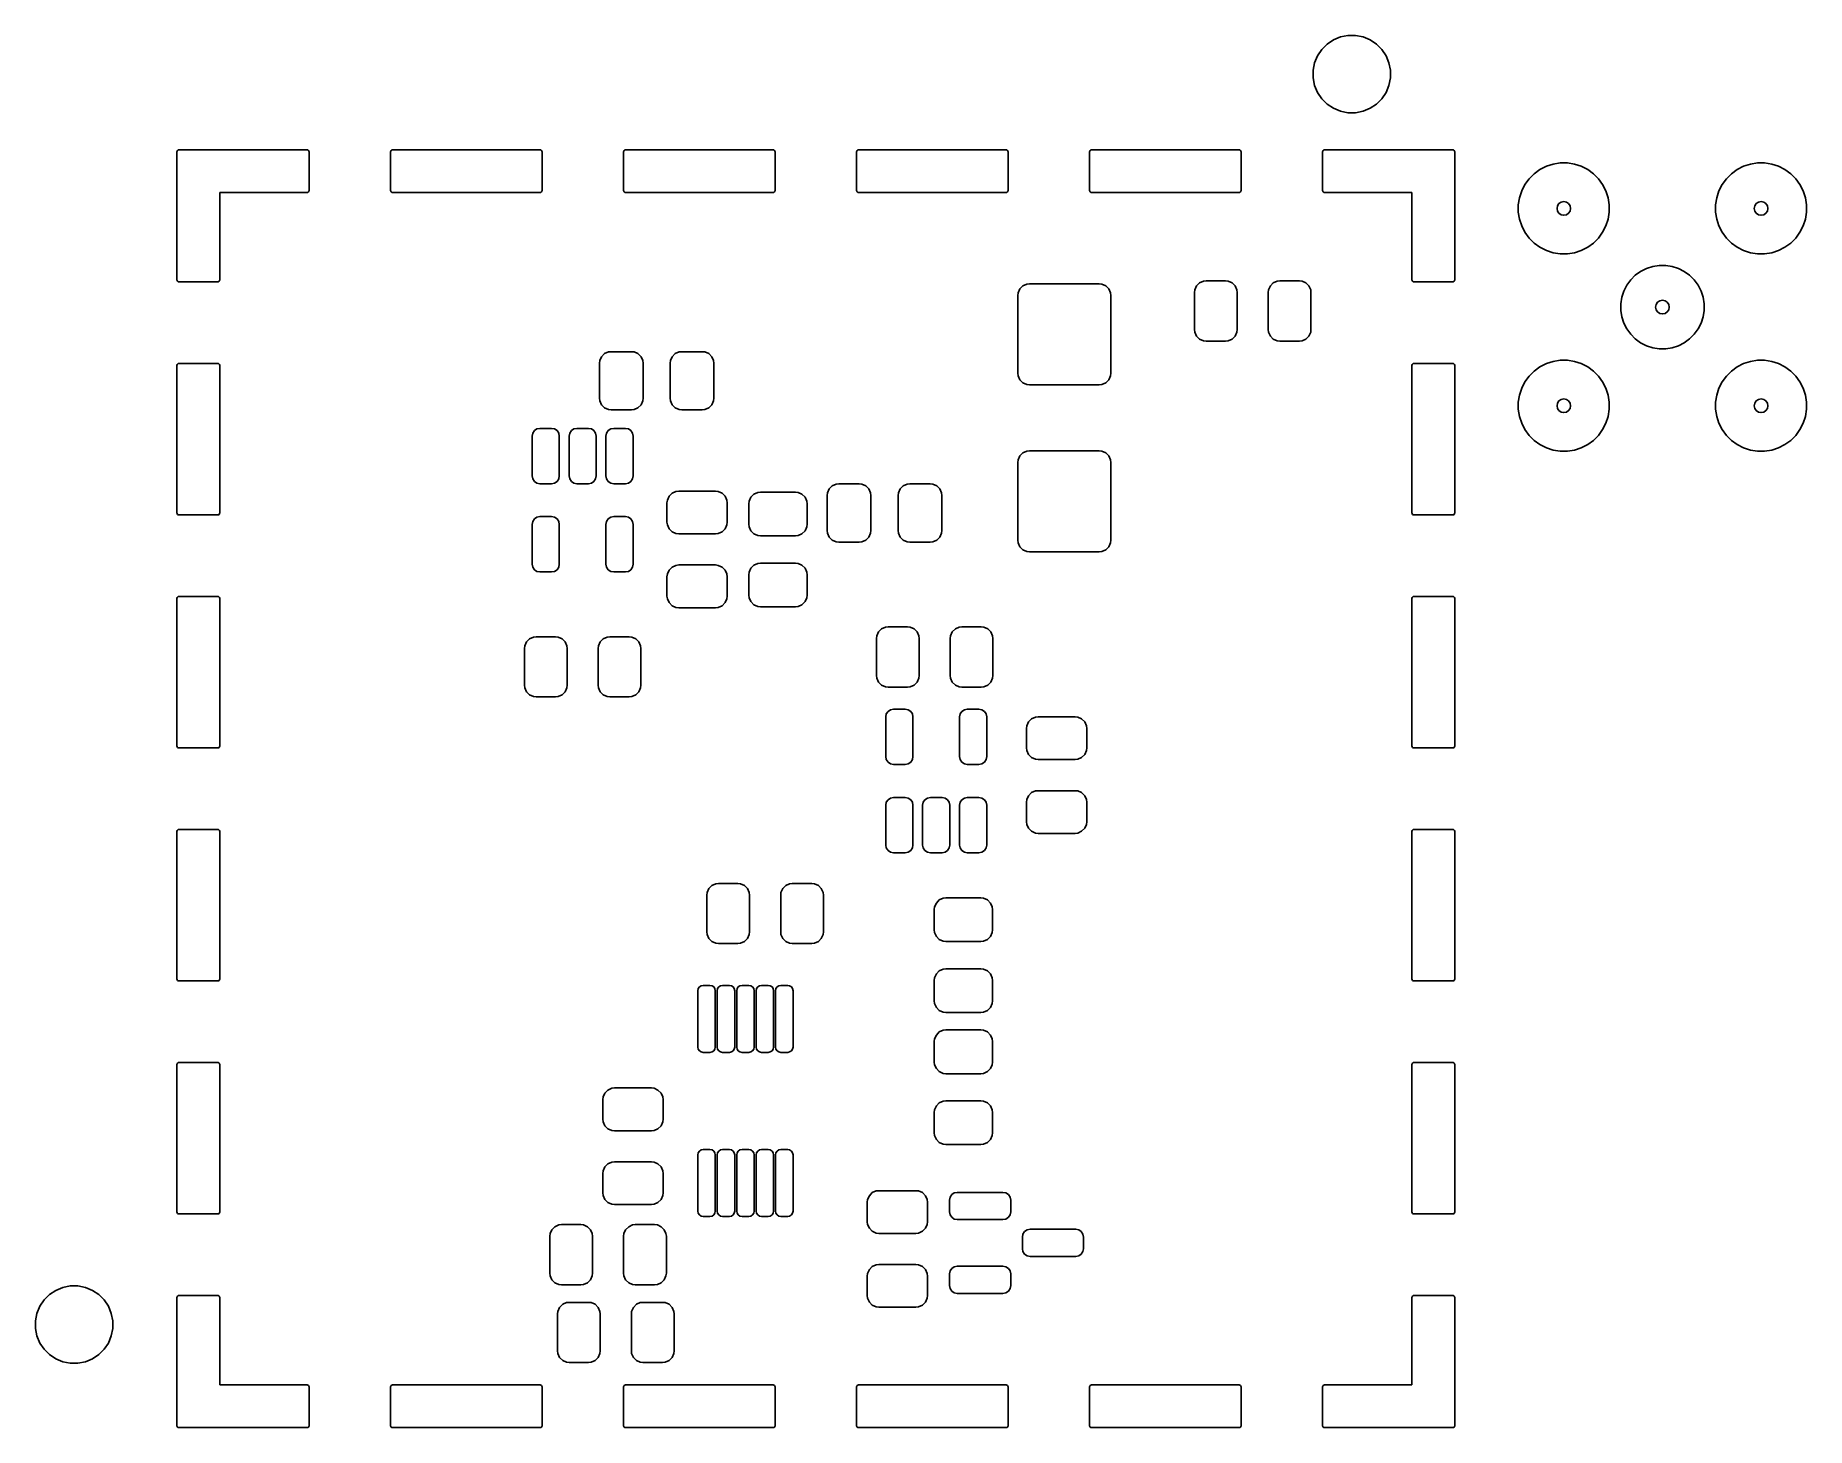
# Model space of a CAD drawing. Extents: x -1.65 to 0.92, y -2.15 to 2.13.
# Drawn here: x -1.649 to 0.146, y 0.715 to 2.126 of the extents above.
import ezdxf

# ---------------------------------------------------------------- set-up
doc = ezdxf.new("R2010")
doc.units = 0
doc.header["$MEASUREMENT"] = 0
doc.layers.add('BLACK', color=7, linetype='CONTINUOUS')

msp = doc.modelspace()

# ---------------------------------------------------------------- linework, layer by layer
at = {"layer": 'BLACK', "linetype": 'CONTINUOUS'}
for p, q in [((-0.3399, 2.117), (-0.3335, 2.1213)), ((-0.3335, 2.1213), (-0.3264, 2.1243)), ((-0.3264, 2.1243), (-0.3188, 2.1258)), ((-0.3188, 2.1258), (-0.3111, 2.1258)), ((-0.3111, 2.1258), (-0.3035, 2.1243)), ((-0.3035, 2.1243), (-0.2964, 2.1213)), ((-0.2964, 2.1213), (-0.29, 2.117)), ((-0.3526, 2.098), (-0.3497, 2.1052)), ((-0.3497, 2.1052), (-0.3454, 2.1116)), ((-0.3454, 2.1116), (-0.3399, 2.117)), ((-0.29, 2.117), (-0.2845, 2.1116)), ((-0.2845, 2.1116), (-0.2802, 2.1052)), ((-0.2802, 2.1052), (-0.2773, 2.098)), ((-0.3541, 2.0905), (-0.3526, 2.098)), ((-0.3541, 2.0828), (-0.3541, 2.0905)), ((-0.2773, 2.098), (-0.2758, 2.0905)), ((-0.2758, 2.0905), (-0.2758, 2.0828)), ((-0.3526, 2.0752), (-0.3541, 2.0828)), ((-0.3497, 2.0681), (-0.3526, 2.0752)), ((-0.3454, 2.0616), (-0.3497, 2.0681)), ((-0.2802, 2.0681), (-0.2845, 2.0616)), ((-0.2773, 2.0752), (-0.2802, 2.0681)), ((-0.2758, 2.0828), (-0.2773, 2.0752)), ((-0.3399, 2.0562), (-0.3454, 2.0616)), ((-0.3335, 2.0519), (-0.3399, 2.0562)), ((-0.3264, 2.0489), (-0.3335, 2.0519)), ((-0.3188, 2.0474), (-0.3264, 2.0489)), ((-0.3111, 2.0474), (-0.3188, 2.0474)), ((-0.3035, 2.0489), (-0.3111, 2.0474)), ((-0.2964, 2.0519), (-0.3035, 2.0489)), ((-0.29, 2.0562), (-0.2964, 2.0519)), ((-0.2845, 2.0616), (-0.29, 2.0562)), ((-1.5059, 2.0079), (-1.5058, 2.0086)), ((-1.5059, 1.9685), (-1.5059, 2.0079)), ((-1.5058, 2.0086), (-1.5053, 2.0093)), ((-1.5053, 2.0093), (-1.5047, 2.0097)), ((-1.5047, 2.0097), (-1.5039, 2.0098)), ((-1.5039, 2.0098), (-1.4646, 2.0098)), ((-1.4646, 2.0098), (-1.374, 2.0098)), ((-1.374, 2.0098), (-1.3733, 2.0097)), ((-1.3733, 2.0097), (-1.3726, 2.0093)), ((-1.3726, 2.0093), (-1.3722, 2.0086)), ((-1.3722, 2.0086), (-1.372, 2.0079)), ((-1.372, 2.0079), (-1.372, 1.9685)), ((-1.2894, 2.0079), (-1.2892, 2.0086)), ((-1.2894, 1.9685), (-1.2894, 2.0079)), ((-1.2892, 2.0086), (-1.2888, 2.0093)), ((-1.2888, 2.0093), (-1.2882, 2.0097)), ((-1.2882, 2.0097), (-1.2874, 2.0098)), ((-1.2874, 2.0098), (-1.1378, 2.0098)), ((-1.1378, 2.0098), (-1.137, 2.0097)), ((-1.137, 2.0097), (-1.1364, 2.0093)), ((-1.1364, 2.0093), (-1.136, 2.0086)), ((-1.136, 2.0086), (-1.1358, 2.0079)), ((-1.1358, 2.0079), (-1.1358, 1.9685)), ((-1.0531, 2.0079), (-1.053, 2.0086)), ((-1.0531, 1.9685), (-1.0531, 2.0079)), ((-1.053, 2.0086), (-1.0526, 2.0093)), ((-1.0526, 2.0093), (-1.0519, 2.0097)), ((-1.0519, 2.0097), (-1.0512, 2.0098)), ((-1.0512, 2.0098), (-0.9016, 2.0098)), ((-0.9016, 2.0098), (-0.9008, 2.0097)), ((-0.9008, 2.0097), (-0.9002, 2.0093)), ((-0.9002, 2.0093), (-0.8998, 2.0086)), ((-0.8998, 2.0086), (-0.8996, 2.0079)), ((-0.8996, 2.0079), (-0.8996, 1.9685)), ((-0.8169, 2.0079), (-0.8168, 2.0086)), ((-0.8169, 1.9685), (-0.8169, 2.0079)), ((-0.8168, 2.0086), (-0.8164, 2.0093)), ((-0.8164, 2.0093), (-0.8157, 2.0097)), ((-0.8157, 2.0097), (-0.815, 2.0098)), ((-0.815, 2.0098), (-0.6654, 2.0098)), ((-0.6654, 2.0098), (-0.6646, 2.0097)), ((-0.6646, 2.0097), (-0.664, 2.0093)), ((-0.664, 2.0093), (-0.6635, 2.0086)), ((-0.6635, 2.0086), (-0.6634, 2.0079)), ((-0.6634, 2.0079), (-0.6634, 1.9685)), ((-0.5807, 2.0079), (-0.5806, 2.0086)), ((-0.5807, 1.9685), (-0.5807, 2.0079)), ((-0.5806, 2.0086), (-0.5801, 2.0093)), ((-0.5801, 2.0093), (-0.5795, 2.0097)), ((-0.5795, 2.0097), (-0.5787, 2.0098)), ((-0.5787, 2.0098), (-0.4291, 2.0098)), ((-0.4291, 2.0098), (-0.4284, 2.0097)), ((-0.4284, 2.0097), (-0.4277, 2.0093)), ((-0.4277, 2.0093), (-0.4273, 2.0086)), ((-0.4273, 2.0086), (-0.4272, 2.0079)), ((-0.4272, 2.0079), (-0.4272, 1.9685)), ((-0.3445, 2.0079), (-0.3443, 2.0086)), ((-0.3445, 1.9685), (-0.3445, 2.0079)), ((-0.3443, 2.0086), (-0.3439, 2.0093)), ((-0.3439, 2.0093), (-0.3433, 2.0097)), ((-0.3433, 2.0097), (-0.3425, 2.0098)), ((-0.3425, 2.0098), (-0.252, 2.0098)), ((-0.252, 2.0098), (-0.2126, 2.0098)), ((-0.2126, 2.0098), (-0.2118, 2.0097)), ((-0.2118, 2.0097), (-0.2112, 2.0093)), ((-0.2112, 2.0093), (-0.2108, 2.0086)), ((-0.2108, 2.0086), (-0.2106, 2.0079)), ((-0.2106, 2.0079), (-0.2106, 1.9685)), ((-0.1242, 1.9898), (-0.1177, 1.9931)), ((-0.1177, 1.9931), (-0.1108, 1.9954)), ((-0.1108, 1.9954), (-0.1036, 1.9965)), ((-0.1036, 1.9965), (-0.0964, 1.9965)), ((-0.0964, 1.9965), (-0.0892, 1.9954)), ((-0.0892, 1.9954), (-0.0823, 1.9931)), ((-0.0823, 1.9931), (-0.0758, 1.9898)), ((0.0758, 1.9898), (0.0823, 1.9931)), ((0.0823, 1.9931), (0.0892, 1.9954)), ((0.0892, 1.9954), (0.0964, 1.9965)), ((0.0964, 1.9965), (0.1036, 1.9965)), ((0.1036, 1.9965), (0.1108, 1.9954)), ((0.1108, 1.9954), (0.1177, 1.9931)), ((0.1177, 1.9931), (0.1242, 1.9898)), ((-0.1394, 1.9746), (-0.1352, 1.9804)), ((-0.1352, 1.9804), (-0.13, 1.9856)), ((-0.13, 1.9856), (-0.1242, 1.9898)), ((-0.0758, 1.9898), (-0.07, 1.9856)), ((-0.07, 1.9856), (-0.0648, 1.9804)), ((-0.0648, 1.9804), (-0.0606, 1.9746)), ((0.0606, 1.9746), (0.0648, 1.9804)), ((0.0648, 1.9804), (0.07, 1.9856)), ((0.07, 1.9856), (0.0758, 1.9898)), ((0.1242, 1.9898), (0.13, 1.9856)), ((0.13, 1.9856), (0.1352, 1.9804)), ((0.1352, 1.9804), (0.1394, 1.9746)), ((-1.5059, 1.878), (-1.5059, 1.9685)), ((-1.374, 1.9665), (-1.4626, 1.9665)), ((-1.4626, 1.9665), (-1.4626, 1.878)), ((-1.3733, 1.9667), (-1.374, 1.9665)), ((-1.3726, 1.9671), (-1.3733, 1.9667)), ((-1.3722, 1.9678), (-1.3726, 1.9671)), ((-1.372, 1.9685), (-1.3722, 1.9678)), ((-1.2892, 1.9678), (-1.2894, 1.9685)), ((-1.2888, 1.9671), (-1.2892, 1.9678)), ((-1.2882, 1.9667), (-1.2888, 1.9671)), ((-1.2874, 1.9665), (-1.2882, 1.9667)), ((-1.1378, 1.9665), (-1.2874, 1.9665)), ((-1.137, 1.9667), (-1.1378, 1.9665)), ((-1.1364, 1.9671), (-1.137, 1.9667)), ((-1.136, 1.9678), (-1.1364, 1.9671)), ((-1.1358, 1.9685), (-1.136, 1.9678)), ((-1.053, 1.9678), (-1.0531, 1.9685)), ((-1.0526, 1.9671), (-1.053, 1.9678)), ((-1.0519, 1.9667), (-1.0526, 1.9671)), ((-1.0512, 1.9665), (-1.0519, 1.9667)), ((-0.9016, 1.9665), (-1.0512, 1.9665)), ((-0.9008, 1.9667), (-0.9016, 1.9665)), ((-0.9002, 1.9671), (-0.9008, 1.9667)), ((-0.8998, 1.9678), (-0.9002, 1.9671)), ((-0.8996, 1.9685), (-0.8998, 1.9678)), ((-0.8168, 1.9678), (-0.8169, 1.9685)), ((-0.8164, 1.9671), (-0.8168, 1.9678)), ((-0.8157, 1.9667), (-0.8164, 1.9671)), ((-0.815, 1.9665), (-0.8157, 1.9667)), ((-0.6654, 1.9665), (-0.815, 1.9665)), ((-0.6646, 1.9667), (-0.6654, 1.9665)), ((-0.664, 1.9671), (-0.6646, 1.9667)), ((-0.6635, 1.9678), (-0.664, 1.9671)), ((-0.6634, 1.9685), (-0.6635, 1.9678)), ((-0.5806, 1.9678), (-0.5807, 1.9685)), ((-0.5801, 1.9671), (-0.5806, 1.9678)), ((-0.5795, 1.9667), (-0.5801, 1.9671)), ((-0.5787, 1.9665), (-0.5795, 1.9667)), ((-0.4291, 1.9665), (-0.5787, 1.9665)), ((-0.4284, 1.9667), (-0.4291, 1.9665)), ((-0.4277, 1.9671), (-0.4284, 1.9667)), ((-0.4273, 1.9678), (-0.4277, 1.9671)), ((-0.4272, 1.9685), (-0.4273, 1.9678)), ((-0.3443, 1.9678), (-0.3445, 1.9685)), ((-0.3439, 1.9671), (-0.3443, 1.9678)), ((-0.3433, 1.9667), (-0.3439, 1.9671)), ((-0.3425, 1.9665), (-0.3433, 1.9667)), ((-0.2539, 1.9665), (-0.3425, 1.9665)), ((-0.2539, 1.878), (-0.2539, 1.9665)), ((-0.2106, 1.9685), (-0.2106, 1.878)), ((-0.1461, 1.954), (-0.145, 1.9612)), ((-0.145, 1.9612), (-0.1427, 1.9681)), ((-0.1427, 1.9681), (-0.1394, 1.9746)), ((-0.0606, 1.9746), (-0.0573, 1.9681)), ((-0.0573, 1.9681), (-0.055, 1.9612)), ((-0.055, 1.9612), (-0.0539, 1.954)), ((0.0539, 1.954), (0.055, 1.9612)), ((0.055, 1.9612), (0.0573, 1.9681)), ((0.0573, 1.9681), (0.0606, 1.9746)), ((0.1394, 1.9746), (0.1427, 1.9681)), ((0.1427, 1.9681), (0.145, 1.9612)), ((0.145, 1.9612), (0.1461, 1.954)), ((-0.1461, 1.9468), (-0.1461, 1.954)), ((-0.145, 1.9396), (-0.1461, 1.9468)), ((-0.1427, 1.9327), (-0.145, 1.9396)), ((-0.055, 1.9396), (-0.0573, 1.9327)), ((-0.0539, 1.9468), (-0.055, 1.9396)), ((-0.0539, 1.954), (-0.0539, 1.9468)), ((0.0539, 1.9468), (0.0539, 1.954)), ((0.055, 1.9396), (0.0539, 1.9468)), ((0.0573, 1.9327), (0.055, 1.9396)), ((0.145, 1.9396), (0.1427, 1.9327)), ((0.1461, 1.9468), (0.145, 1.9396)), ((0.1461, 1.954), (0.1461, 1.9468)), ((-0.1394, 1.9262), (-0.1427, 1.9327)), ((-0.1352, 1.9204), (-0.1394, 1.9262)), ((-0.0606, 1.9262), (-0.0648, 1.9204)), ((-0.0573, 1.9327), (-0.0606, 1.9262)), ((0.0606, 1.9262), (0.0573, 1.9327)), ((0.0648, 1.9204), (0.0606, 1.9262)), ((0.1394, 1.9262), (0.1352, 1.9204)), ((0.1427, 1.9327), (0.1394, 1.9262)), ((-0.13, 1.9152), (-0.1352, 1.9204)), ((-0.1242, 1.911), (-0.13, 1.9152)), ((-0.1177, 1.9077), (-0.1242, 1.911)), ((-0.1108, 1.9054), (-0.1177, 1.9077)), ((-0.1036, 1.9043), (-0.1108, 1.9054)), ((-0.0964, 1.9043), (-0.1036, 1.9043)), ((-0.0892, 1.9054), (-0.0964, 1.9043)), ((-0.0823, 1.9077), (-0.0892, 1.9054)), ((-0.0758, 1.911), (-0.0823, 1.9077)), ((-0.07, 1.9152), (-0.0758, 1.911)), ((-0.0648, 1.9204), (-0.07, 1.9152)), ((0.07, 1.9152), (0.0648, 1.9204)), ((0.0758, 1.911), (0.07, 1.9152)), ((0.0823, 1.9077), (0.0758, 1.911)), ((0.0892, 1.9054), (0.0823, 1.9077)), ((0.0964, 1.9043), (0.0892, 1.9054)), ((0.1036, 1.9043), (0.0964, 1.9043)), ((0.1108, 1.9054), (0.1036, 1.9043)), ((0.1177, 1.9077), (0.1108, 1.9054)), ((0.1242, 1.911), (0.1177, 1.9077)), ((0.13, 1.9152), (0.1242, 1.911)), ((0.1352, 1.9204), (0.13, 1.9152)), ((-0.0275, 1.8826), (-0.0221, 1.8865)), ((-0.0221, 1.8865), (-0.0162, 1.8895)), ((-0.0162, 1.8895), (-0.0099, 1.8915)), ((-0.0099, 1.8915), (-0.0033, 1.8926)), ((-0.0033, 1.8926), (0.0033, 1.8926)), ((0.0033, 1.8926), (0.0099, 1.8915)), ((0.0099, 1.8915), (0.0162, 1.8895)), ((0.0162, 1.8895), (0.0221, 1.8865)), ((0.0221, 1.8865), (0.0275, 1.8826)), ((-1.5058, 1.8772), (-1.5059, 1.878)), ((-1.5053, 1.8766), (-1.5058, 1.8772)), ((-1.5047, 1.8761), (-1.5053, 1.8766)), ((-1.5039, 1.876), (-1.5047, 1.8761)), ((-1.4646, 1.876), (-1.5039, 1.876)), ((-1.4638, 1.8761), (-1.4646, 1.876)), ((-1.4632, 1.8766), (-1.4638, 1.8761)), ((-1.4627, 1.8772), (-1.4632, 1.8766)), ((-1.4626, 1.878), (-1.4627, 1.8772)), ((-0.6532, 1.8649), (-0.6515, 1.8689)), ((-0.6515, 1.8689), (-0.6484, 1.8719)), ((-0.6484, 1.8719), (-0.6444, 1.8737)), ((-0.6444, 1.8737), (-0.6417, 1.874)), ((-0.6417, 1.874), (-0.5709, 1.874)), ((-0.5709, 1.874), (-0.5682, 1.8737)), ((-0.5682, 1.8737), (-0.5642, 1.8719)), ((-0.5642, 1.8719), (-0.5611, 1.8689)), ((-0.5611, 1.8689), (-0.5594, 1.8649)), ((-0.4744, 1.8652), (-0.4741, 1.8679)), ((-0.4741, 1.8679), (-0.4723, 1.8718)), ((-0.4723, 1.8718), (-0.4693, 1.8749)), ((-0.4693, 1.8749), (-0.4653, 1.8767)), ((-0.4653, 1.8767), (-0.4626, 1.877)), ((-0.4626, 1.877), (-0.4429, 1.877)), ((-0.4429, 1.877), (-0.4402, 1.8767)), ((-0.4402, 1.8767), (-0.4362, 1.8749)), ((-0.4362, 1.8749), (-0.4332, 1.8718)), ((-0.4332, 1.8718), (-0.4314, 1.8679)), ((-0.4314, 1.8679), (-0.4311, 1.8652)), ((-0.3996, 1.8652), (-0.3993, 1.8679)), ((-0.3993, 1.8679), (-0.3975, 1.8718)), ((-0.3975, 1.8718), (-0.3945, 1.8749)), ((-0.3945, 1.8749), (-0.3905, 1.8767)), ((-0.3905, 1.8767), (-0.3878, 1.877)), ((-0.3878, 1.877), (-0.3681, 1.877)), ((-0.3681, 1.877), (-0.3654, 1.8767)), ((-0.3654, 1.8767), (-0.3614, 1.8749)), ((-0.3614, 1.8749), (-0.3584, 1.8718)), ((-0.3584, 1.8718), (-0.3566, 1.8679)), ((-0.3566, 1.8679), (-0.3563, 1.8652)), ((-0.2538, 1.8772), (-0.2539, 1.878)), ((-0.2534, 1.8766), (-0.2538, 1.8772)), ((-0.2527, 1.8761), (-0.2534, 1.8766)), ((-0.252, 1.876), (-0.2527, 1.8761)), ((-0.2126, 1.876), (-0.252, 1.876)), ((-0.2118, 1.8761), (-0.2126, 1.876)), ((-0.2112, 1.8766), (-0.2118, 1.8761)), ((-0.2108, 1.8772), (-0.2112, 1.8766)), ((-0.2106, 1.878), (-0.2108, 1.8772)), ((-0.0391, 1.8666), (-0.0361, 1.8725)), ((-0.0361, 1.8725), (-0.0322, 1.8779)), ((-0.0322, 1.8779), (-0.0275, 1.8826)), ((0.0275, 1.8826), (0.0322, 1.8779)), ((0.0322, 1.8779), (0.0361, 1.8725)), ((0.0361, 1.8725), (0.0391, 1.8666)), ((-0.6535, 1.8622), (-0.6532, 1.8649)), ((-0.6535, 1.7835), (-0.6535, 1.8622)), ((-0.5594, 1.8649), (-0.5591, 1.8622)), ((-0.5591, 1.8622), (-0.5591, 1.7835)), ((-0.4744, 1.8278), (-0.4744, 1.8652)), ((-0.4311, 1.8652), (-0.4311, 1.8278)), ((-0.3996, 1.8278), (-0.3996, 1.8652)), ((-0.3563, 1.8652), (-0.3563, 1.8278)), ((-0.0422, 1.8537), (-0.0412, 1.8603)), ((-0.0422, 1.8471), (-0.0422, 1.8537)), ((-0.0412, 1.8603), (-0.0391, 1.8666)), ((0.0391, 1.8666), (0.0412, 1.8603)), ((0.0412, 1.8603), (0.0422, 1.8537)), ((0.0422, 1.8537), (0.0422, 1.8471)), ((-0.0412, 1.8405), (-0.0422, 1.8471)), ((-0.0391, 1.8342), (-0.0412, 1.8405)), ((-0.0361, 1.8283), (-0.0391, 1.8342)), ((0.0391, 1.8342), (0.0361, 1.8283)), ((0.0412, 1.8405), (0.0391, 1.8342)), ((0.0422, 1.8471), (0.0412, 1.8405)), ((-0.4741, 1.8251), (-0.4744, 1.8278)), ((-0.4723, 1.8211), (-0.4741, 1.8251)), ((-0.4693, 1.818), (-0.4723, 1.8211)), ((-0.4653, 1.8163), (-0.4693, 1.818)), ((-0.4626, 1.8159), (-0.4653, 1.8163)), ((-0.4429, 1.8159), (-0.4626, 1.8159)), ((-0.4402, 1.8163), (-0.4429, 1.8159)), ((-0.4362, 1.818), (-0.4402, 1.8163)), ((-0.4332, 1.8211), (-0.4362, 1.818)), ((-0.4314, 1.8251), (-0.4332, 1.8211)), ((-0.4311, 1.8278), (-0.4314, 1.8251)), ((-0.3993, 1.8251), (-0.3996, 1.8278)), ((-0.3975, 1.8211), (-0.3993, 1.8251)), ((-0.3945, 1.818), (-0.3975, 1.8211)), ((-0.3905, 1.8163), (-0.3945, 1.818)), ((-0.3878, 1.8159), (-0.3905, 1.8163)), ((-0.3681, 1.8159), (-0.3878, 1.8159)), ((-0.3654, 1.8163), (-0.3681, 1.8159)), ((-0.3614, 1.818), (-0.3654, 1.8163)), ((-0.3584, 1.8211), (-0.3614, 1.818)), ((-0.3566, 1.8251), (-0.3584, 1.8211)), ((-0.3563, 1.8278), (-0.3566, 1.8251)), ((-0.0322, 1.8229), (-0.0361, 1.8283)), ((-0.0275, 1.8182), (-0.0322, 1.8229)), ((-0.0221, 1.8143), (-0.0275, 1.8182)), ((-0.0162, 1.8113), (-0.0221, 1.8143)), ((0.0221, 1.8143), (0.0162, 1.8113)), ((0.0275, 1.8182), (0.0221, 1.8143)), ((0.0322, 1.8229), (0.0275, 1.8182)), ((0.0361, 1.8283), (0.0322, 1.8229)), ((-1.0777, 1.7934), (-1.0774, 1.7961)), ((-1.0774, 1.7961), (-1.0756, 1.8001)), ((-1.0756, 1.8001), (-1.0726, 1.8032)), ((-1.0726, 1.8032), (-1.0686, 1.8049)), ((-1.0686, 1.8049), (-1.0659, 1.8052)), ((-1.0659, 1.8052), (-1.0452, 1.8052)), ((-1.0452, 1.8052), (-1.0425, 1.8049)), ((-1.0425, 1.8049), (-1.0386, 1.8032)), ((-1.0386, 1.8032), (-1.0355, 1.8001)), ((-1.0355, 1.8001), (-1.0337, 1.7961)), ((-1.0337, 1.7961), (-1.0334, 1.7934)), ((-1.0059, 1.7934), (-1.0056, 1.7961)), ((-1.0056, 1.7961), (-1.0038, 1.8001)), ((-1.0038, 1.8001), (-1.0007, 1.8032)), ((-1.0007, 1.8032), (-0.9968, 1.8049)), ((-0.9968, 1.8049), (-0.9941, 1.8052)), ((-0.9941, 1.8052), (-0.9734, 1.8052)), ((-0.9734, 1.8052), (-0.9707, 1.8049)), ((-0.9707, 1.8049), (-0.9667, 1.8032)), ((-0.9667, 1.8032), (-0.9636, 1.8001)), ((-0.9636, 1.8001), (-0.9619, 1.7961)), ((-0.9619, 1.7961), (-0.9616, 1.7934)), ((-0.1108, 1.7954), (-0.1036, 1.7965)), ((-0.1036, 1.7965), (-0.0964, 1.7965)), ((-0.0964, 1.7965), (-0.0892, 1.7954)), ((-0.0099, 1.8092), (-0.0162, 1.8113)), ((-0.0033, 1.8082), (-0.0099, 1.8092)), ((0.0033, 1.8082), (-0.0033, 1.8082)), ((0.0099, 1.8092), (0.0033, 1.8082)), ((0.0162, 1.8113), (0.0099, 1.8092)), ((0.0892, 1.7954), (0.0964, 1.7965)), ((0.0964, 1.7965), (0.1036, 1.7965)), ((0.1036, 1.7965), (0.1108, 1.7954)), ((-1.5059, 1.7913), (-1.5058, 1.7921)), ((-1.5059, 1.6417), (-1.5059, 1.7913)), ((-1.5058, 1.7921), (-1.5053, 1.7927)), ((-1.5053, 1.7927), (-1.5047, 1.7932)), ((-1.5047, 1.7932), (-1.5039, 1.7933)), ((-1.5039, 1.7933), (-1.4646, 1.7933)), ((-1.4646, 1.7933), (-1.4638, 1.7932)), ((-1.4638, 1.7932), (-1.4632, 1.7927)), ((-1.4632, 1.7927), (-1.4627, 1.7921)), ((-1.4627, 1.7921), (-1.4626, 1.7913)), ((-1.4626, 1.7913), (-1.4626, 1.6417)), ((-1.0777, 1.758), (-1.0777, 1.7934)), ((-1.0334, 1.7934), (-1.0334, 1.758)), ((-1.0059, 1.758), (-1.0059, 1.7934)), ((-0.9616, 1.7934), (-0.9616, 1.758)), ((-0.6532, 1.7808), (-0.6535, 1.7835)), ((-0.6515, 1.7768), (-0.6532, 1.7808)), ((-0.5594, 1.7808), (-0.5611, 1.7768)), ((-0.5591, 1.7835), (-0.5594, 1.7808)), ((-0.2539, 1.7913), (-0.2538, 1.7921)), ((-0.2539, 1.6417), (-0.2539, 1.7913)), ((-0.2538, 1.7921), (-0.2534, 1.7927)), ((-0.2534, 1.7927), (-0.2527, 1.7932)), ((-0.2527, 1.7932), (-0.252, 1.7933)), ((-0.252, 1.7933), (-0.2126, 1.7933)), ((-0.2126, 1.7933), (-0.2118, 1.7932)), ((-0.2118, 1.7932), (-0.2112, 1.7927)), ((-0.2112, 1.7927), (-0.2108, 1.7921)), ((-0.2108, 1.7921), (-0.2106, 1.7913)), ((-0.2106, 1.7913), (-0.2106, 1.6417)), ((-0.1394, 1.7746), (-0.1352, 1.7804)), ((-0.1352, 1.7804), (-0.13, 1.7856)), ((-0.13, 1.7856), (-0.1242, 1.7898)), ((-0.1242, 1.7898), (-0.1177, 1.7931)), ((-0.1177, 1.7931), (-0.1108, 1.7954)), ((-0.0892, 1.7954), (-0.0823, 1.7931)), ((-0.0823, 1.7931), (-0.0758, 1.7898)), ((-0.0758, 1.7898), (-0.07, 1.7856)), ((-0.07, 1.7856), (-0.0648, 1.7804)), ((-0.0648, 1.7804), (-0.0606, 1.7746)), ((0.0606, 1.7746), (0.0648, 1.7804)), ((0.0648, 1.7804), (0.07, 1.7856)), ((0.07, 1.7856), (0.0758, 1.7898)), ((0.0758, 1.7898), (0.0823, 1.7931)), ((0.0823, 1.7931), (0.0892, 1.7954)), ((0.1108, 1.7954), (0.1177, 1.7931)), ((0.1177, 1.7931), (0.1242, 1.7898)), ((0.1242, 1.7898), (0.13, 1.7856)), ((0.13, 1.7856), (0.1352, 1.7804)), ((0.1352, 1.7804), (0.1394, 1.7746)), ((-0.6484, 1.7737), (-0.6515, 1.7768)), ((-0.6444, 1.772), (-0.6484, 1.7737)), ((-0.6417, 1.7717), (-0.6444, 1.772)), ((-0.5709, 1.7717), (-0.6417, 1.7717)), ((-0.5682, 1.772), (-0.5709, 1.7717)), ((-0.5642, 1.7737), (-0.5682, 1.772)), ((-0.5611, 1.7768), (-0.5642, 1.7737)), ((-0.1461, 1.754), (-0.145, 1.7612)), ((-0.145, 1.7612), (-0.1427, 1.7681)), ((-0.1427, 1.7681), (-0.1394, 1.7746)), ((-0.0606, 1.7746), (-0.0573, 1.7681)), ((-0.0573, 1.7681), (-0.055, 1.7612)), ((-0.055, 1.7612), (-0.0539, 1.754)), ((0.0539, 1.754), (0.055, 1.7612)), ((0.055, 1.7612), (0.0573, 1.7681)), ((0.0573, 1.7681), (0.0606, 1.7746)), ((0.1394, 1.7746), (0.1427, 1.7681)), ((0.1427, 1.7681), (0.145, 1.7612)), ((0.145, 1.7612), (0.1461, 1.754)), ((-1.0774, 1.7553), (-1.0777, 1.758)), ((-1.0756, 1.7513), (-1.0774, 1.7553)), ((-1.0726, 1.7482), (-1.0756, 1.7513)), ((-1.0686, 1.7465), (-1.0726, 1.7482)), ((-1.0659, 1.7462), (-1.0686, 1.7465)), ((-1.0452, 1.7462), (-1.0659, 1.7462)), ((-1.0425, 1.7465), (-1.0452, 1.7462)), ((-1.0386, 1.7482), (-1.0425, 1.7465)), ((-1.0355, 1.7513), (-1.0386, 1.7482)), ((-1.0337, 1.7553), (-1.0355, 1.7513)), ((-1.0334, 1.758), (-1.0337, 1.7553)), ((-1.0056, 1.7553), (-1.0059, 1.758)), ((-1.0038, 1.7513), (-1.0056, 1.7553)), ((-1.0007, 1.7482), (-1.0038, 1.7513)), ((-0.9968, 1.7465), (-1.0007, 1.7482)), ((-0.9941, 1.7462), (-0.9968, 1.7465)), ((-0.9734, 1.7462), (-0.9941, 1.7462)), ((-0.9707, 1.7465), (-0.9734, 1.7462)), ((-0.9667, 1.7482), (-0.9707, 1.7465)), ((-0.9636, 1.7513), (-0.9667, 1.7482)), ((-0.9619, 1.7553), (-0.9636, 1.7513)), ((-0.9616, 1.758), (-0.9619, 1.7553)), ((-0.1461, 1.7468), (-0.1461, 1.754)), ((-0.145, 1.7396), (-0.1461, 1.7468)), ((-0.0539, 1.7468), (-0.055, 1.7396)), ((-0.0539, 1.754), (-0.0539, 1.7468)), ((0.0539, 1.7468), (0.0539, 1.754)), ((0.055, 1.7396), (0.0539, 1.7468)), ((0.1461, 1.7468), (0.145, 1.7396)), ((0.1461, 1.754), (0.1461, 1.7468)), ((-1.1452, 1.7227), (-1.1435, 1.7252)), ((-1.1435, 1.7252), (-1.141, 1.7269)), ((-1.141, 1.7269), (-1.138, 1.7275)), ((-1.138, 1.7275), (-1.1261, 1.7275)), ((-1.1261, 1.7275), (-1.1231, 1.7269)), ((-1.1231, 1.7269), (-1.1206, 1.7252)), ((-1.1206, 1.7252), (-1.1189, 1.7227)), ((-1.1078, 1.7227), (-1.1061, 1.7252)), ((-1.1061, 1.7252), (-1.1036, 1.7269)), ((-1.1036, 1.7269), (-1.1006, 1.7275)), ((-1.1006, 1.7275), (-1.0887, 1.7275)), ((-1.0887, 1.7275), (-1.0857, 1.7269)), ((-1.0857, 1.7269), (-1.0832, 1.7252)), ((-1.0832, 1.7252), (-1.0815, 1.7227)), ((-1.0704, 1.7227), (-1.0687, 1.7252)), ((-1.0687, 1.7252), (-1.0662, 1.7269)), ((-1.0662, 1.7269), (-1.0631, 1.7275)), ((-1.0631, 1.7275), (-1.0513, 1.7275)), ((-1.0513, 1.7275), (-1.0483, 1.7269)), ((-1.0483, 1.7269), (-1.0458, 1.7252)), ((-1.0458, 1.7252), (-1.0441, 1.7227)), ((-0.1427, 1.7327), (-0.145, 1.7396)), ((-0.1394, 1.7262), (-0.1427, 1.7327)), ((-0.1352, 1.7204), (-0.1394, 1.7262)), ((-0.0606, 1.7262), (-0.0648, 1.7204)), ((-0.0573, 1.7327), (-0.0606, 1.7262)), ((-0.055, 1.7396), (-0.0573, 1.7327)), ((0.0573, 1.7327), (0.055, 1.7396)), ((0.0606, 1.7262), (0.0573, 1.7327)), ((0.0648, 1.7204), (0.0606, 1.7262)), ((0.1394, 1.7262), (0.1352, 1.7204)), ((0.1427, 1.7327), (0.1394, 1.7262)), ((0.145, 1.7396), (0.1427, 1.7327)), ((-1.1458, 1.7197), (-1.1452, 1.7227)), ((-1.1458, 1.6793), (-1.1458, 1.7197)), ((-1.1189, 1.7227), (-1.1183, 1.7197)), ((-1.1183, 1.7197), (-1.1183, 1.6793)), ((-1.1084, 1.7197), (-1.1078, 1.7227)), ((-1.1084, 1.6793), (-1.1084, 1.7197)), ((-1.0815, 1.7227), (-1.0809, 1.7197)), ((-1.0809, 1.7197), (-1.0809, 1.6793)), ((-1.071, 1.7197), (-1.0704, 1.7227)), ((-1.071, 1.6793), (-1.071, 1.7197)), ((-1.0441, 1.7227), (-1.0435, 1.7197)), ((-1.0435, 1.7197), (-1.0435, 1.6793)), ((-0.13, 1.7152), (-0.1352, 1.7204)), ((-0.1242, 1.711), (-0.13, 1.7152)), ((-0.1177, 1.7077), (-0.1242, 1.711)), ((-0.1108, 1.7054), (-0.1177, 1.7077)), ((-0.0823, 1.7077), (-0.0892, 1.7054)), ((-0.0758, 1.711), (-0.0823, 1.7077)), ((-0.07, 1.7152), (-0.0758, 1.711)), ((-0.0648, 1.7204), (-0.07, 1.7152)), ((0.07, 1.7152), (0.0648, 1.7204)), ((0.0758, 1.711), (0.07, 1.7152)), ((0.0823, 1.7077), (0.0758, 1.711)), ((0.0892, 1.7054), (0.0823, 1.7077)), ((0.1177, 1.7077), (0.1108, 1.7054)), ((0.1242, 1.711), (0.1177, 1.7077)), ((0.13, 1.7152), (0.1242, 1.711)), ((0.1352, 1.7204), (0.13, 1.7152)), ((-0.6535, 1.6929), (-0.6532, 1.6956)), ((-0.6535, 1.6142), (-0.6535, 1.6929)), ((-0.6532, 1.6956), (-0.6515, 1.6996)), ((-0.6515, 1.6996), (-0.6484, 1.7027)), ((-0.6484, 1.7027), (-0.6444, 1.7044)), ((-0.6444, 1.7044), (-0.6417, 1.7047)), ((-0.6417, 1.7047), (-0.5709, 1.7047)), ((-0.5709, 1.7047), (-0.5682, 1.7044)), ((-0.5682, 1.7044), (-0.5642, 1.7027)), ((-0.5642, 1.7027), (-0.5611, 1.6996)), ((-0.5611, 1.6996), (-0.5594, 1.6956)), ((-0.5594, 1.6956), (-0.5591, 1.6929)), ((-0.5591, 1.6929), (-0.5591, 1.6142)), ((-0.1036, 1.7043), (-0.1108, 1.7054)), ((-0.0964, 1.7043), (-0.1036, 1.7043)), ((-0.0892, 1.7054), (-0.0964, 1.7043)), ((0.0964, 1.7043), (0.0892, 1.7054)), ((0.1036, 1.7043), (0.0964, 1.7043)), ((0.1108, 1.7054), (0.1036, 1.7043)), ((-1.1452, 1.6763), (-1.1458, 1.6793)), ((-1.1435, 1.6737), (-1.1452, 1.6763)), ((-1.141, 1.672), (-1.1435, 1.6737)), ((-1.138, 1.6714), (-1.141, 1.672)), ((-1.1261, 1.6714), (-1.138, 1.6714)), ((-1.1231, 1.672), (-1.1261, 1.6714)), ((-1.1206, 1.6737), (-1.1231, 1.672)), ((-1.1189, 1.6763), (-1.1206, 1.6737)), ((-1.1183, 1.6793), (-1.1189, 1.6763)), ((-1.1078, 1.6763), (-1.1084, 1.6793)), ((-1.1061, 1.6737), (-1.1078, 1.6763)), ((-1.1036, 1.672), (-1.1061, 1.6737)), ((-1.1006, 1.6714), (-1.1036, 1.672)), ((-1.0887, 1.6714), (-1.1006, 1.6714)), ((-1.0857, 1.672), (-1.0887, 1.6714)), ((-1.0832, 1.6737), (-1.0857, 1.672)), ((-1.0815, 1.6763), (-1.0832, 1.6737)), ((-1.0809, 1.6793), (-1.0815, 1.6763)), ((-1.0704, 1.6763), (-1.071, 1.6793)), ((-1.0687, 1.6737), (-1.0704, 1.6763)), ((-1.0662, 1.672), (-1.0687, 1.6737)), ((-1.0631, 1.6714), (-1.0662, 1.672)), ((-1.0513, 1.6714), (-1.0631, 1.6714)), ((-1.0483, 1.672), (-1.0513, 1.6714)), ((-1.0458, 1.6737), (-1.0483, 1.672)), ((-1.0441, 1.6763), (-1.0458, 1.6737)), ((-1.0435, 1.6793), (-1.0441, 1.6763)), ((-0.8416, 1.6692), (-0.8376, 1.6709)), ((-0.8376, 1.6709), (-0.8349, 1.6712)), ((-0.8349, 1.6712), (-0.8142, 1.6712)), ((-0.8142, 1.6712), (-0.8115, 1.6709)), ((-0.8115, 1.6709), (-0.8076, 1.6692)), ((-0.7697, 1.6692), (-0.7658, 1.6709)), ((-0.7658, 1.6709), (-0.7631, 1.6712)), ((-0.7631, 1.6712), (-0.7424, 1.6712)), ((-0.7424, 1.6712), (-0.7397, 1.6709)), ((-0.7397, 1.6709), (-0.7357, 1.6692)), ((-1.0092, 1.652), (-1.0088, 1.6547)), ((-1.0092, 1.6323), (-1.0092, 1.652)), ((-1.0088, 1.6547), (-1.0071, 1.6586)), ((-1.0071, 1.6586), (-1.004, 1.6617)), ((-1.004, 1.6617), (-1.0001, 1.6634)), ((-1.0001, 1.6634), (-0.9973, 1.6638)), ((-0.9973, 1.6638), (-0.9599, 1.6638)), ((-0.9599, 1.6638), (-0.9572, 1.6634)), ((-0.9572, 1.6634), (-0.9533, 1.6617)), ((-0.9533, 1.6617), (-0.9502, 1.6586)), ((-0.9502, 1.6586), (-0.9484, 1.6547)), ((-0.9484, 1.6547), (-0.9481, 1.652)), ((-0.9481, 1.652), (-0.9481, 1.6323)), ((-0.9262, 1.651), (-0.9259, 1.6537)), ((-0.9259, 1.6537), (-0.9241, 1.6576)), ((-0.9241, 1.6576), (-0.921, 1.6607)), ((-0.921, 1.6607), (-0.9171, 1.6625)), ((-0.9171, 1.6625), (-0.9144, 1.6628)), ((-0.9144, 1.6628), (-0.8789, 1.6628)), ((-0.8789, 1.6628), (-0.8762, 1.6625)), ((-0.8762, 1.6625), (-0.8723, 1.6607)), ((-0.8723, 1.6607), (-0.8692, 1.6576)), ((-0.8692, 1.6576), (-0.8674, 1.6537)), ((-0.8674, 1.6537), (-0.8671, 1.651)), ((-0.8467, 1.6594), (-0.8464, 1.6621)), ((-0.8467, 1.624), (-0.8467, 1.6594)), ((-0.8464, 1.6621), (-0.8446, 1.6661)), ((-0.8446, 1.6661), (-0.8416, 1.6692)), ((-0.8076, 1.6692), (-0.8045, 1.6661)), ((-0.8045, 1.6661), (-0.8027, 1.6621)), ((-0.8027, 1.6621), (-0.8024, 1.6594)), ((-0.8024, 1.6594), (-0.8024, 1.624)), ((-0.7749, 1.6594), (-0.7746, 1.6621)), ((-0.7749, 1.624), (-0.7749, 1.6594)), ((-0.7746, 1.6621), (-0.7728, 1.6661)), ((-0.7728, 1.6661), (-0.7697, 1.6692)), ((-0.7357, 1.6692), (-0.7326, 1.6661)), ((-0.7326, 1.6661), (-0.7309, 1.6621)), ((-0.7309, 1.6621), (-0.7306, 1.6594)), ((-0.7306, 1.6594), (-0.7306, 1.624)), ((-1.5058, 1.641), (-1.5059, 1.6417)), ((-1.5053, 1.6403), (-1.5058, 1.641)), ((-1.5047, 1.6399), (-1.5053, 1.6403)), ((-1.5039, 1.6398), (-1.5047, 1.6399)), ((-1.4646, 1.6398), (-1.5039, 1.6398)), ((-1.4638, 1.6399), (-1.4646, 1.6398)), ((-1.4632, 1.6403), (-1.4638, 1.6399)), ((-1.4627, 1.641), (-1.4632, 1.6403)), ((-1.4626, 1.6417), (-1.4627, 1.641)), ((-1.1452, 1.6331), (-1.1435, 1.6357)), ((-1.1435, 1.6357), (-1.141, 1.6374)), ((-1.141, 1.6374), (-1.138, 1.638)), ((-1.138, 1.638), (-1.1261, 1.638)), ((-1.1261, 1.638), (-1.1231, 1.6374)), ((-1.1231, 1.6374), (-1.1206, 1.6357)), ((-1.1206, 1.6357), (-1.1189, 1.6331)), ((-1.0704, 1.6331), (-1.0687, 1.6357)), ((-1.0687, 1.6357), (-1.0662, 1.6374)), ((-1.0662, 1.6374), (-1.0631, 1.638)), ((-1.0631, 1.638), (-1.0513, 1.638)), ((-1.0513, 1.638), (-1.0483, 1.6374)), ((-1.0483, 1.6374), (-1.0458, 1.6357)), ((-1.0458, 1.6357), (-1.0441, 1.6331)), ((-0.9262, 1.6303), (-0.9262, 1.651)), ((-0.8671, 1.651), (-0.8671, 1.6303)), ((-0.2538, 1.641), (-0.2539, 1.6417)), ((-0.2534, 1.6403), (-0.2538, 1.641)), ((-0.2527, 1.6399), (-0.2534, 1.6403)), ((-0.252, 1.6398), (-0.2527, 1.6399)), ((-0.2126, 1.6398), (-0.252, 1.6398)), ((-0.2118, 1.6399), (-0.2126, 1.6398)), ((-0.2112, 1.6403), (-0.2118, 1.6399)), ((-0.2108, 1.641), (-0.2112, 1.6403)), ((-0.2106, 1.6417), (-0.2108, 1.641)), ((-1.1458, 1.6301), (-1.1452, 1.6331)), ((-1.1458, 1.5897), (-1.1458, 1.6301)), ((-1.1189, 1.6331), (-1.1183, 1.6301)), ((-1.1183, 1.6301), (-1.1183, 1.5897)), ((-1.071, 1.6301), (-1.0704, 1.6331)), ((-1.071, 1.5897), (-1.071, 1.6301)), ((-1.0441, 1.6331), (-1.0435, 1.6301)), ((-1.0435, 1.6301), (-1.0435, 1.5897)), ((-1.0088, 1.6296), (-1.0092, 1.6323)), ((-1.0071, 1.6256), (-1.0088, 1.6296)), ((-1.004, 1.6225), (-1.0071, 1.6256)), ((-1.0001, 1.6208), (-1.004, 1.6225)), ((-0.9973, 1.6205), (-1.0001, 1.6208)), ((-0.9599, 1.6205), (-0.9973, 1.6205)), ((-0.9572, 1.6208), (-0.9599, 1.6205)), ((-0.9533, 1.6225), (-0.9572, 1.6208)), ((-0.9502, 1.6256), (-0.9533, 1.6225)), ((-0.9484, 1.6296), (-0.9502, 1.6256)), ((-0.9481, 1.6323), (-0.9484, 1.6296)), ((-0.9259, 1.6276), (-0.9262, 1.6303)), ((-0.9241, 1.6236), (-0.9259, 1.6276)), ((-0.921, 1.6206), (-0.9241, 1.6236)), ((-0.9171, 1.6188), (-0.921, 1.6206)), ((-0.9144, 1.6185), (-0.9171, 1.6188)), ((-0.8789, 1.6185), (-0.9144, 1.6185)), ((-0.8762, 1.6188), (-0.8789, 1.6185)), ((-0.8723, 1.6206), (-0.8762, 1.6188)), ((-0.8692, 1.6236), (-0.8723, 1.6206)), ((-0.8674, 1.6276), (-0.8692, 1.6236)), ((-0.8671, 1.6303), (-0.8674, 1.6276)), ((-0.8464, 1.6213), (-0.8467, 1.624)), ((-0.8446, 1.6173), (-0.8464, 1.6213)), ((-0.8416, 1.6142), (-0.8446, 1.6173)), ((-0.8045, 1.6173), (-0.8076, 1.6142)), ((-0.8027, 1.6213), (-0.8045, 1.6173)), ((-0.8024, 1.624), (-0.8027, 1.6213)), ((-0.7746, 1.6213), (-0.7749, 1.624)), ((-0.7728, 1.6173), (-0.7746, 1.6213)), ((-0.7697, 1.6142), (-0.7728, 1.6173)), ((-0.7326, 1.6173), (-0.7357, 1.6142)), ((-0.7309, 1.6213), (-0.7326, 1.6173)), ((-0.7306, 1.624), (-0.7309, 1.6213)), ((-0.8376, 1.6125), (-0.8416, 1.6142)), ((-0.8349, 1.6122), (-0.8376, 1.6125)), ((-0.8142, 1.6122), (-0.8349, 1.6122)), ((-0.8115, 1.6125), (-0.8142, 1.6122)), ((-0.8076, 1.6142), (-0.8115, 1.6125)), ((-0.7658, 1.6125), (-0.7697, 1.6142)), ((-0.7631, 1.6122), (-0.7658, 1.6125)), ((-0.7424, 1.6122), (-0.7631, 1.6122)), ((-0.7397, 1.6125), (-0.7424, 1.6122)), ((-0.7357, 1.6142), (-0.7397, 1.6125)), ((-0.6532, 1.6115), (-0.6535, 1.6142)), ((-0.6515, 1.6075), (-0.6532, 1.6115)), ((-0.6484, 1.6044), (-0.6515, 1.6075)), ((-0.6444, 1.6027), (-0.6484, 1.6044)), ((-0.6417, 1.6024), (-0.6444, 1.6027)), ((-0.5709, 1.6024), (-0.6417, 1.6024)), ((-0.5682, 1.6027), (-0.5709, 1.6024)), ((-0.5642, 1.6044), (-0.5682, 1.6027)), ((-0.5611, 1.6075), (-0.5642, 1.6044)), ((-0.5594, 1.6115), (-0.5611, 1.6075)), ((-0.5591, 1.6142), (-0.5594, 1.6115)), ((-1.1452, 1.5867), (-1.1458, 1.5897)), ((-1.1435, 1.5842), (-1.1452, 1.5867)), ((-1.141, 1.5825), (-1.1435, 1.5842)), ((-1.138, 1.5819), (-1.141, 1.5825)), ((-1.1261, 1.5819), (-1.138, 1.5819)), ((-1.1231, 1.5825), (-1.1261, 1.5819)), ((-1.1206, 1.5842), (-1.1231, 1.5825)), ((-1.1189, 1.5867), (-1.1206, 1.5842)), ((-1.1183, 1.5897), (-1.1189, 1.5867)), ((-1.0704, 1.5867), (-1.071, 1.5897)), ((-1.0687, 1.5842), (-1.0704, 1.5867)), ((-1.0662, 1.5825), (-1.0687, 1.5842)), ((-1.0631, 1.5819), (-1.0662, 1.5825)), ((-1.0513, 1.5819), (-1.0631, 1.5819)), ((-1.0483, 1.5825), (-1.0513, 1.5819)), ((-1.0458, 1.5842), (-1.0483, 1.5825)), ((-1.0441, 1.5867), (-1.0458, 1.5842)), ((-1.0435, 1.5897), (-1.0441, 1.5867)), ((-1.0088, 1.5799), (-1.0071, 1.5838)), ((-1.0071, 1.5838), (-1.004, 1.5869)), ((-1.004, 1.5869), (-1.0001, 1.5886)), ((-1.0001, 1.5886), (-0.9973, 1.589)), ((-0.9973, 1.589), (-0.9599, 1.589)), ((-0.9599, 1.589), (-0.9572, 1.5886)), ((-0.9572, 1.5886), (-0.9533, 1.5869)), ((-0.9533, 1.5869), (-0.9502, 1.5838)), ((-0.9502, 1.5838), (-0.9484, 1.5799)), ((-0.9262, 1.5791), (-0.9259, 1.5818)), ((-0.9259, 1.5818), (-0.9241, 1.5858)), ((-0.9241, 1.5858), (-0.921, 1.5889)), ((-0.921, 1.5889), (-0.9171, 1.5906)), ((-0.9171, 1.5906), (-0.9144, 1.5909)), ((-0.9144, 1.5909), (-0.8789, 1.5909)), ((-0.8789, 1.5909), (-0.8762, 1.5906)), ((-0.8762, 1.5906), (-0.8723, 1.5889)), ((-0.8723, 1.5889), (-0.8692, 1.5858)), ((-0.8692, 1.5858), (-0.8674, 1.5818)), ((-0.8674, 1.5818), (-0.8671, 1.5791)), ((-1.0092, 1.5771), (-1.0088, 1.5799)), ((-1.0092, 1.5575), (-1.0092, 1.5771)), ((-0.9484, 1.5799), (-0.9481, 1.5771)), ((-0.9481, 1.5771), (-0.9481, 1.5575)), ((-0.9262, 1.5584), (-0.9262, 1.5791)), ((-0.8671, 1.5791), (-0.8671, 1.5584)), ((-1.5059, 1.5551), (-1.5058, 1.5559)), ((-1.5059, 1.4055), (-1.5059, 1.5551)), ((-1.5058, 1.5559), (-1.5053, 1.5565)), ((-1.5053, 1.5565), (-1.5047, 1.5569)), ((-1.5047, 1.5569), (-1.5039, 1.5571)), ((-1.5039, 1.5571), (-1.4646, 1.5571)), ((-1.4646, 1.5571), (-1.4638, 1.5569)), ((-1.4638, 1.5569), (-1.4632, 1.5565)), ((-1.4632, 1.5565), (-1.4627, 1.5559)), ((-1.4627, 1.5559), (-1.4626, 1.5551)), ((-1.4626, 1.5551), (-1.4626, 1.4055)), ((-1.0088, 1.5548), (-1.0092, 1.5575)), ((-1.0071, 1.5508), (-1.0088, 1.5548)), ((-1.004, 1.5477), (-1.0071, 1.5508)), ((-1.0001, 1.546), (-1.004, 1.5477)), ((-0.9973, 1.5457), (-1.0001, 1.546)), ((-0.9599, 1.5457), (-0.9973, 1.5457)), ((-0.9572, 1.546), (-0.9599, 1.5457)), ((-0.9533, 1.5477), (-0.9572, 1.546)), ((-0.9502, 1.5508), (-0.9533, 1.5477)), ((-0.9484, 1.5548), (-0.9502, 1.5508)), ((-0.9481, 1.5575), (-0.9484, 1.5548)), ((-0.9259, 1.5557), (-0.9262, 1.5584)), ((-0.9241, 1.5518), (-0.9259, 1.5557)), ((-0.921, 1.5487), (-0.9241, 1.5518)), ((-0.9171, 1.547), (-0.921, 1.5487)), ((-0.9144, 1.5466), (-0.9171, 1.547)), ((-0.8789, 1.5466), (-0.9144, 1.5466)), ((-0.8762, 1.547), (-0.8789, 1.5466)), ((-0.8723, 1.5487), (-0.8762, 1.547)), ((-0.8692, 1.5518), (-0.8723, 1.5487)), ((-0.8674, 1.5557), (-0.8692, 1.5518)), ((-0.8671, 1.5584), (-0.8674, 1.5557)), ((-0.2539, 1.5551), (-0.2538, 1.5559)), ((-0.2539, 1.4055), (-0.2539, 1.5551)), ((-0.2538, 1.5559), (-0.2534, 1.5565)), ((-0.2534, 1.5565), (-0.2527, 1.5569)), ((-0.2527, 1.5569), (-0.252, 1.5571)), ((-0.252, 1.5571), (-0.2126, 1.5571)), ((-0.2126, 1.5571), (-0.2118, 1.5569)), ((-0.2118, 1.5569), (-0.2112, 1.5565)), ((-0.2112, 1.5565), (-0.2108, 1.5559)), ((-0.2108, 1.5559), (-0.2106, 1.5551)), ((-0.2106, 1.5551), (-0.2106, 1.4055)), ((-0.7877, 1.5259), (-0.785, 1.5262)), ((-0.785, 1.5262), (-0.7653, 1.5262)), ((-0.7653, 1.5262), (-0.7626, 1.5259)), ((-0.7129, 1.5259), (-0.7102, 1.5262)), ((-0.7102, 1.5262), (-0.6905, 1.5262)), ((-0.6905, 1.5262), (-0.6878, 1.5259)), ((-1.1534, 1.5071), (-1.1516, 1.5111)), ((-1.1516, 1.5111), (-1.1486, 1.5142)), ((-1.1486, 1.5142), (-1.1446, 1.5159)), ((-1.1446, 1.5159), (-1.1419, 1.5162)), ((-1.1419, 1.5162), (-1.1222, 1.5162)), ((-1.1222, 1.5162), (-1.1195, 1.5159)), ((-1.1195, 1.5159), (-1.1155, 1.5142)), ((-1.1155, 1.5142), (-1.1125, 1.5111)), ((-1.1125, 1.5111), (-1.1107, 1.5071)), ((-1.0786, 1.5071), (-1.0768, 1.5111)), ((-1.0768, 1.5111), (-1.0738, 1.5142)), ((-1.0738, 1.5142), (-1.0698, 1.5159)), ((-1.0698, 1.5159), (-1.0671, 1.5162)), ((-1.0671, 1.5162), (-1.0474, 1.5162)), ((-1.0474, 1.5162), (-1.0447, 1.5159)), ((-1.0447, 1.5159), (-1.0407, 1.5142)), ((-1.0407, 1.5142), (-1.0377, 1.5111)), ((-1.0377, 1.5111), (-1.0359, 1.5071)), ((-0.7968, 1.5144), (-0.7965, 1.5171)), ((-0.7968, 1.477), (-0.7968, 1.5144)), ((-0.7965, 1.5171), (-0.7947, 1.5211)), ((-0.7947, 1.5211), (-0.7916, 1.5242)), ((-0.7916, 1.5242), (-0.7877, 1.5259)), ((-0.7626, 1.5259), (-0.7586, 1.5242)), ((-0.7586, 1.5242), (-0.7555, 1.5211)), ((-0.7555, 1.5211), (-0.7538, 1.5171)), ((-0.7538, 1.5171), (-0.7535, 1.5144)), ((-0.7535, 1.5144), (-0.7535, 1.477)), ((-0.722, 1.5144), (-0.7217, 1.5171)), ((-0.722, 1.477), (-0.722, 1.5144)), ((-0.7217, 1.5171), (-0.7199, 1.5211)), ((-0.7199, 1.5211), (-0.7168, 1.5242)), ((-0.7168, 1.5242), (-0.7129, 1.5259)), ((-0.6878, 1.5259), (-0.6838, 1.5242)), ((-0.6838, 1.5242), (-0.6807, 1.5211)), ((-0.6807, 1.5211), (-0.679, 1.5171)), ((-0.679, 1.5171), (-0.6787, 1.5144)), ((-0.6787, 1.5144), (-0.6787, 1.477)), ((-1.1537, 1.5044), (-1.1534, 1.5071)), ((-1.1537, 1.467), (-1.1537, 1.5044)), ((-1.1107, 1.5071), (-1.1104, 1.5044)), ((-1.1104, 1.5044), (-1.1104, 1.467)), ((-1.0789, 1.5044), (-1.0786, 1.5071)), ((-1.0789, 1.467), (-1.0789, 1.5044)), ((-1.0359, 1.5071), (-1.0356, 1.5044)), ((-1.0356, 1.5044), (-1.0356, 1.467)), ((-0.7965, 1.4743), (-0.7968, 1.477)), ((-0.7947, 1.4703), (-0.7965, 1.4743)), ((-0.7538, 1.4743), (-0.7555, 1.4703)), ((-0.7535, 1.477), (-0.7538, 1.4743)), ((-0.7217, 1.4743), (-0.722, 1.477)), ((-0.7199, 1.4703), (-0.7217, 1.4743)), ((-0.679, 1.4743), (-0.6807, 1.4703)), ((-0.6787, 1.477), (-0.679, 1.4743)), ((-1.1534, 1.4643), (-1.1537, 1.467)), ((-1.1516, 1.4603), (-1.1534, 1.4643)), ((-1.1486, 1.4573), (-1.1516, 1.4603)), ((-1.1446, 1.4555), (-1.1486, 1.4573)), ((-1.1419, 1.4552), (-1.1446, 1.4555)), ((-1.1222, 1.4552), (-1.1419, 1.4552)), ((-1.1195, 1.4555), (-1.1222, 1.4552)), ((-1.1155, 1.4573), (-1.1195, 1.4555)), ((-1.1125, 1.4603), (-1.1155, 1.4573)), ((-1.1107, 1.4643), (-1.1125, 1.4603)), ((-1.1104, 1.467), (-1.1107, 1.4643)), ((-1.0786, 1.4643), (-1.0789, 1.467)), ((-1.0768, 1.4603), (-1.0786, 1.4643)), ((-1.0738, 1.4573), (-1.0768, 1.4603)), ((-1.0698, 1.4555), (-1.0738, 1.4573)), ((-1.0671, 1.4552), (-1.0698, 1.4555)), ((-1.0474, 1.4552), (-1.0671, 1.4552)), ((-1.0447, 1.4555), (-1.0474, 1.4552)), ((-1.0407, 1.4573), (-1.0447, 1.4555)), ((-1.0377, 1.4603), (-1.0407, 1.4573)), ((-1.0359, 1.4643), (-1.0377, 1.4603)), ((-1.0356, 1.467), (-1.0359, 1.4643)), ((-0.7916, 1.4673), (-0.7947, 1.4703)), ((-0.7877, 1.4655), (-0.7916, 1.4673)), ((-0.785, 1.4652), (-0.7877, 1.4655)), ((-0.7653, 1.4652), (-0.785, 1.4652)), ((-0.7626, 1.4655), (-0.7653, 1.4652)), ((-0.7586, 1.4673), (-0.7626, 1.4655)), ((-0.7555, 1.4703), (-0.7586, 1.4673)), ((-0.7168, 1.4673), (-0.7199, 1.4703)), ((-0.7129, 1.4655), (-0.7168, 1.4673)), ((-0.7102, 1.4652), (-0.7129, 1.4655)), ((-0.6905, 1.4652), (-0.7102, 1.4652)), ((-0.6878, 1.4655), (-0.6905, 1.4652)), ((-0.6838, 1.4673), (-0.6878, 1.4655)), ((-0.6807, 1.4703), (-0.6838, 1.4673)), ((-0.7874, 1.435), (-0.7868, 1.4381)), ((-0.7868, 1.4381), (-0.7851, 1.4406)), ((-0.7851, 1.4406), (-0.7825, 1.4423)), ((-0.7825, 1.4423), (-0.7795, 1.4429)), ((-0.7795, 1.4429), (-0.7677, 1.4429)), ((-0.7677, 1.4429), (-0.7647, 1.4423)), ((-0.7647, 1.4423), (-0.7621, 1.4406)), ((-0.7621, 1.4406), (-0.7604, 1.4381)), ((-0.7604, 1.4381), (-0.7598, 1.435)), ((-0.7126, 1.435), (-0.712, 1.4381)), ((-0.712, 1.4381), (-0.7103, 1.4406)), ((-0.7103, 1.4406), (-0.7077, 1.4423)), ((-0.7077, 1.4423), (-0.7047, 1.4429)), ((-0.7047, 1.4429), (-0.6929, 1.4429)), ((-0.6929, 1.4429), (-0.6899, 1.4423)), ((-0.6899, 1.4423), (-0.6873, 1.4406)), ((-0.6873, 1.4406), (-0.6856, 1.4381)), ((-0.6856, 1.4381), (-0.685, 1.435)), ((-0.7874, 1.3947), (-0.7874, 1.435)), ((-0.7598, 1.435), (-0.7598, 1.3947)), ((-0.7126, 1.3947), (-0.7126, 1.435)), ((-0.685, 1.435), (-0.685, 1.3947)), ((-0.6447, 1.4232), (-0.6444, 1.4259)), ((-0.6447, 1.4035), (-0.6447, 1.4232)), ((-0.6444, 1.4259), (-0.6426, 1.4299)), ((-0.6426, 1.4299), (-0.6395, 1.433)), ((-0.6395, 1.433), (-0.6356, 1.4347)), ((-0.6356, 1.4347), (-0.6329, 1.435)), ((-0.6329, 1.435), (-0.5955, 1.435)), ((-0.5955, 1.435), (-0.5928, 1.4347)), ((-0.5928, 1.4347), (-0.5888, 1.433)), ((-0.5888, 1.433), (-0.5857, 1.4299)), ((-0.5857, 1.4299), (-0.584, 1.4259)), ((-0.584, 1.4259), (-0.5837, 1.4232)), ((-0.5837, 1.4232), (-0.5837, 1.4035)), ((-1.5058, 1.4048), (-1.5059, 1.4055)), ((-1.5053, 1.4041), (-1.5058, 1.4048)), ((-1.5047, 1.4037), (-1.5053, 1.4041)), ((-1.5039, 1.4035), (-1.5047, 1.4037)), ((-1.4646, 1.4035), (-1.5039, 1.4035)), ((-1.4638, 1.4037), (-1.4646, 1.4035)), ((-1.4632, 1.4041), (-1.4638, 1.4037)), ((-1.4627, 1.4048), (-1.4632, 1.4041)), ((-1.4626, 1.4055), (-1.4627, 1.4048)), ((-0.6444, 1.4008), (-0.6447, 1.4035)), ((-0.6426, 1.3969), (-0.6444, 1.4008)), ((-0.584, 1.4008), (-0.5857, 1.3969)), ((-0.5837, 1.4035), (-0.584, 1.4008)), ((-0.2538, 1.4048), (-0.2539, 1.4055)), ((-0.2534, 1.4041), (-0.2538, 1.4048)), ((-0.2527, 1.4037), (-0.2534, 1.4041)), ((-0.252, 1.4035), (-0.2527, 1.4037)), ((-0.2126, 1.4035), (-0.252, 1.4035)), ((-0.2118, 1.4037), (-0.2126, 1.4035)), ((-0.2112, 1.4041), (-0.2118, 1.4037)), ((-0.2108, 1.4048), (-0.2112, 1.4041)), ((-0.2106, 1.4055), (-0.2108, 1.4048)), ((-0.7868, 1.3917), (-0.7874, 1.3947)), ((-0.7851, 1.3891), (-0.7868, 1.3917)), ((-0.7825, 1.3874), (-0.7851, 1.3891)), ((-0.7795, 1.3868), (-0.7825, 1.3874)), ((-0.7677, 1.3868), (-0.7795, 1.3868)), ((-0.7647, 1.3874), (-0.7677, 1.3868)), ((-0.7621, 1.3891), (-0.7647, 1.3874)), ((-0.7604, 1.3917), (-0.7621, 1.3891)), ((-0.7598, 1.3947), (-0.7604, 1.3917)), ((-0.712, 1.3917), (-0.7126, 1.3947)), ((-0.7103, 1.3891), (-0.712, 1.3917)), ((-0.7077, 1.3874), (-0.7103, 1.3891)), ((-0.7047, 1.3868), (-0.7077, 1.3874)), ((-0.6929, 1.3868), (-0.7047, 1.3868)), ((-0.6899, 1.3874), (-0.6929, 1.3868)), ((-0.6873, 1.3891), (-0.6899, 1.3874)), ((-0.6856, 1.3917), (-0.6873, 1.3891)), ((-0.685, 1.3947), (-0.6856, 1.3917)), ((-0.6395, 1.3938), (-0.6426, 1.3969)), ((-0.6356, 1.392), (-0.6395, 1.3938)), ((-0.6329, 1.3917), (-0.6356, 1.392)), ((-0.5955, 1.3917), (-0.6329, 1.3917)), ((-0.5928, 1.392), (-0.5955, 1.3917)), ((-0.5888, 1.3938), (-0.5928, 1.392)), ((-0.5857, 1.3969), (-0.5888, 1.3938)), ((-0.7874, 1.3455), (-0.7868, 1.3485)), ((-0.7868, 1.3485), (-0.7851, 1.351)), ((-0.7851, 1.351), (-0.7825, 1.3527)), ((-0.7825, 1.3527), (-0.7795, 1.3533)), ((-0.7795, 1.3533), (-0.7677, 1.3533)), ((-0.7677, 1.3533), (-0.7647, 1.3527)), ((-0.7647, 1.3527), (-0.7621, 1.351)), ((-0.7621, 1.351), (-0.7604, 1.3485)), ((-0.7604, 1.3485), (-0.7598, 1.3455)), ((-0.75, 1.3455), (-0.7494, 1.3485)), ((-0.7494, 1.3485), (-0.7477, 1.351)), ((-0.7477, 1.351), (-0.7451, 1.3527)), ((-0.7451, 1.3527), (-0.7421, 1.3533)), ((-0.7421, 1.3533), (-0.7303, 1.3533)), ((-0.7303, 1.3533), (-0.7273, 1.3527)), ((-0.7273, 1.3527), (-0.7247, 1.351)), ((-0.7247, 1.351), (-0.723, 1.3485)), ((-0.723, 1.3485), (-0.7224, 1.3455)), ((-0.7126, 1.3455), (-0.712, 1.3485)), ((-0.712, 1.3485), (-0.7103, 1.351)), ((-0.7103, 1.351), (-0.7077, 1.3527)), ((-0.7077, 1.3527), (-0.7047, 1.3533)), ((-0.7047, 1.3533), (-0.6929, 1.3533)), ((-0.6929, 1.3533), (-0.6899, 1.3527)), ((-0.6899, 1.3527), (-0.6873, 1.351)), ((-0.6873, 1.351), (-0.6856, 1.3485)), ((-0.6856, 1.3485), (-0.685, 1.3455)), ((-0.6447, 1.3484), (-0.6444, 1.3511)), ((-0.6447, 1.3287), (-0.6447, 1.3484)), ((-0.6444, 1.3511), (-0.6426, 1.3551)), ((-0.6426, 1.3551), (-0.6395, 1.3582)), ((-0.6395, 1.3582), (-0.6356, 1.3599)), ((-0.6356, 1.3599), (-0.6329, 1.3602)), ((-0.6329, 1.3602), (-0.5955, 1.3602)), ((-0.5955, 1.3602), (-0.5928, 1.3599)), ((-0.5928, 1.3599), (-0.5888, 1.3582)), ((-0.5888, 1.3582), (-0.5857, 1.3551)), ((-0.5857, 1.3551), (-0.584, 1.3511)), ((-0.584, 1.3511), (-0.5837, 1.3484)), ((-0.5837, 1.3484), (-0.5837, 1.3287)), ((-0.7874, 1.3051), (-0.7874, 1.3455)), ((-0.7598, 1.3455), (-0.7598, 1.3051)), ((-0.75, 1.3051), (-0.75, 1.3455)), ((-0.7224, 1.3455), (-0.7224, 1.3051)), ((-0.7126, 1.3051), (-0.7126, 1.3455)), ((-0.685, 1.3455), (-0.685, 1.3051)), ((-0.6444, 1.326), (-0.6447, 1.3287)), ((-0.5837, 1.3287), (-0.584, 1.326)), ((-1.5059, 1.3189), (-1.5058, 1.3197)), ((-1.5059, 1.1693), (-1.5059, 1.3189)), ((-1.5058, 1.3197), (-1.5053, 1.3203)), ((-1.5053, 1.3203), (-1.5047, 1.3207)), ((-1.5047, 1.3207), (-1.5039, 1.3209)), ((-1.5039, 1.3209), (-1.4646, 1.3209)), ((-1.4646, 1.3209), (-1.4638, 1.3207)), ((-1.4638, 1.3207), (-1.4632, 1.3203)), ((-1.4632, 1.3203), (-1.4627, 1.3197)), ((-1.4627, 1.3197), (-1.4626, 1.3189)), ((-1.4626, 1.3189), (-1.4626, 1.1693)), ((-0.6426, 1.3221), (-0.6444, 1.326)), ((-0.6395, 1.319), (-0.6426, 1.3221)), ((-0.6356, 1.3172), (-0.6395, 1.319)), ((-0.6329, 1.3169), (-0.6356, 1.3172)), ((-0.5955, 1.3169), (-0.6329, 1.3169)), ((-0.5928, 1.3172), (-0.5955, 1.3169)), ((-0.5888, 1.319), (-0.5928, 1.3172)), ((-0.5857, 1.3221), (-0.5888, 1.319)), ((-0.584, 1.326), (-0.5857, 1.3221)), ((-0.2539, 1.3189), (-0.2538, 1.3197)), ((-0.2539, 1.1693), (-0.2539, 1.3189)), ((-0.2538, 1.3197), (-0.2534, 1.3203)), ((-0.2534, 1.3203), (-0.2527, 1.3207)), ((-0.2527, 1.3207), (-0.252, 1.3209)), ((-0.252, 1.3209), (-0.2126, 1.3209)), ((-0.2126, 1.3209), (-0.2118, 1.3207)), ((-0.2118, 1.3207), (-0.2112, 1.3203)), ((-0.2112, 1.3203), (-0.2108, 1.3197)), ((-0.2108, 1.3197), (-0.2106, 1.3189)), ((-0.2106, 1.3189), (-0.2106, 1.1693)), ((-0.7868, 1.3021), (-0.7874, 1.3051)), ((-0.7851, 1.2996), (-0.7868, 1.3021)), ((-0.7825, 1.2978), (-0.7851, 1.2996)), ((-0.7795, 1.2972), (-0.7825, 1.2978)), ((-0.7677, 1.2972), (-0.7795, 1.2972)), ((-0.7647, 1.2978), (-0.7677, 1.2972)), ((-0.7621, 1.2996), (-0.7647, 1.2978)), ((-0.7604, 1.3021), (-0.7621, 1.2996)), ((-0.7598, 1.3051), (-0.7604, 1.3021)), ((-0.7494, 1.3021), (-0.75, 1.3051)), ((-0.7477, 1.2996), (-0.7494, 1.3021)), ((-0.7451, 1.2978), (-0.7477, 1.2996)), ((-0.7421, 1.2972), (-0.7451, 1.2978)), ((-0.7303, 1.2972), (-0.7421, 1.2972)), ((-0.7273, 1.2978), (-0.7303, 1.2972)), ((-0.7247, 1.2996), (-0.7273, 1.2978)), ((-0.723, 1.3021), (-0.7247, 1.2996)), ((-0.7224, 1.3051), (-0.723, 1.3021)), ((-0.712, 1.3021), (-0.7126, 1.3051)), ((-0.7103, 1.2996), (-0.712, 1.3021)), ((-0.7077, 1.2978), (-0.7103, 1.2996)), ((-0.7047, 1.2972), (-0.7077, 1.2978)), ((-0.6929, 1.2972), (-0.7047, 1.2972)), ((-0.6899, 1.2978), (-0.6929, 1.2972)), ((-0.6873, 1.2996), (-0.6899, 1.2978)), ((-0.6856, 1.3021), (-0.6873, 1.2996)), ((-0.685, 1.3051), (-0.6856, 1.3021)), ((-0.9687, 1.2544), (-0.9684, 1.2571)), ((-0.9684, 1.2571), (-0.9666, 1.2611)), ((-0.9666, 1.2611), (-0.9636, 1.2642)), ((-0.9636, 1.2642), (-0.9596, 1.2659)), ((-0.9596, 1.2659), (-0.9569, 1.2662)), ((-0.9569, 1.2662), (-0.9372, 1.2662)), ((-0.9372, 1.2662), (-0.9345, 1.2659)), ((-0.9345, 1.2659), (-0.9305, 1.2642)), ((-0.9305, 1.2642), (-0.9275, 1.2611)), ((-0.9275, 1.2611), (-0.9257, 1.2571)), ((-0.9257, 1.2571), (-0.9254, 1.2544)), ((-0.8939, 1.2544), (-0.8936, 1.2571)), ((-0.8936, 1.2571), (-0.8918, 1.2611)), ((-0.8918, 1.2611), (-0.8888, 1.2642)), ((-0.8888, 1.2642), (-0.8848, 1.2659)), ((-0.8848, 1.2659), (-0.8821, 1.2662)), ((-0.8821, 1.2662), (-0.8624, 1.2662)), ((-0.8624, 1.2662), (-0.8597, 1.2659)), ((-0.8597, 1.2659), (-0.8557, 1.2642)), ((-0.8557, 1.2642), (-0.8527, 1.2611)), ((-0.8527, 1.2611), (-0.8509, 1.2571)), ((-0.8509, 1.2571), (-0.8506, 1.2544)), ((-0.9687, 1.217), (-0.9687, 1.2544)), ((-0.9254, 1.2544), (-0.9254, 1.217)), ((-0.8939, 1.217), (-0.8939, 1.2544)), ((-0.8506, 1.2544), (-0.8506, 1.217)), ((-0.7382, 1.2397), (-0.7379, 1.2424)), ((-0.7382, 1.219), (-0.7382, 1.2397)), ((-0.7379, 1.2424), (-0.7361, 1.2463)), ((-0.7361, 1.2463), (-0.7331, 1.2494)), ((-0.7331, 1.2494), (-0.7291, 1.2512)), ((-0.7291, 1.2512), (-0.7264, 1.2515)), ((-0.7264, 1.2515), (-0.6909, 1.2515)), ((-0.6909, 1.2515), (-0.6882, 1.2512)), ((-0.6882, 1.2512), (-0.6843, 1.2494)), ((-0.6843, 1.2494), (-0.6812, 1.2463)), ((-0.6812, 1.2463), (-0.6794, 1.2424)), ((-0.6794, 1.2424), (-0.6791, 1.2397)), ((-0.6791, 1.2397), (-0.6791, 1.219)), ((-0.9684, 1.2143), (-0.9687, 1.217)), ((-0.9666, 1.2103), (-0.9684, 1.2143)), ((-0.9636, 1.2073), (-0.9666, 1.2103)), ((-0.9596, 1.2055), (-0.9636, 1.2073)), ((-0.9569, 1.2052), (-0.9596, 1.2055)), ((-0.9372, 1.2052), (-0.9569, 1.2052)), ((-0.9345, 1.2055), (-0.9372, 1.2052)), ((-0.9305, 1.2073), (-0.9345, 1.2055)), ((-0.9275, 1.2103), (-0.9305, 1.2073)), ((-0.9257, 1.2143), (-0.9275, 1.2103)), ((-0.9254, 1.217), (-0.9257, 1.2143)), ((-0.8936, 1.2143), (-0.8939, 1.217)), ((-0.8918, 1.2103), (-0.8936, 1.2143)), ((-0.8888, 1.2073), (-0.8918, 1.2103)), ((-0.8848, 1.2055), (-0.8888, 1.2073)), ((-0.8821, 1.2052), (-0.8848, 1.2055)), ((-0.8624, 1.2052), (-0.8821, 1.2052)), ((-0.8597, 1.2055), (-0.8624, 1.2052)), ((-0.8557, 1.2073), (-0.8597, 1.2055)), ((-0.8527, 1.2103), (-0.8557, 1.2073)), ((-0.8509, 1.2143), (-0.8527, 1.2103)), ((-0.8506, 1.217), (-0.8509, 1.2143)), ((-0.7379, 1.2163), (-0.7382, 1.219)), ((-0.7361, 1.2123), (-0.7379, 1.2163)), ((-0.7331, 1.2093), (-0.7361, 1.2123)), ((-0.7291, 1.2075), (-0.7331, 1.2093)), ((-0.7264, 1.2072), (-0.7291, 1.2075)), ((-0.6909, 1.2072), (-0.7264, 1.2072)), ((-0.6882, 1.2075), (-0.6909, 1.2072)), ((-0.6843, 1.2093), (-0.6882, 1.2075)), ((-0.6812, 1.2123), (-0.6843, 1.2093)), ((-0.6794, 1.2163), (-0.6812, 1.2123)), ((-0.6791, 1.219), (-0.6794, 1.2163)), ((-1.5058, 1.1685), (-1.5059, 1.1693)), ((-1.5053, 1.1679), (-1.5058, 1.1685)), ((-1.5047, 1.1675), (-1.5053, 1.1679)), ((-1.5039, 1.1673), (-1.5047, 1.1675)), ((-1.4646, 1.1673), (-1.5039, 1.1673)), ((-1.4638, 1.1675), (-1.4646, 1.1673)), ((-1.4632, 1.1679), (-1.4638, 1.1675)), ((-1.4627, 1.1685), (-1.4632, 1.1679)), ((-1.4626, 1.1693), (-1.4627, 1.1685)), ((-0.7382, 1.1678), (-0.7379, 1.1705)), ((-0.7382, 1.1471), (-0.7382, 1.1678)), ((-0.7379, 1.1705), (-0.7361, 1.1745)), ((-0.7361, 1.1745), (-0.7331, 1.1776)), ((-0.7331, 1.1776), (-0.7291, 1.1793)), ((-0.7291, 1.1793), (-0.7264, 1.1796)), ((-0.7264, 1.1796), (-0.6909, 1.1796)), ((-0.6909, 1.1796), (-0.6882, 1.1793)), ((-0.6882, 1.1793), (-0.6843, 1.1776)), ((-0.6843, 1.1776), (-0.6812, 1.1745)), ((-0.6812, 1.1745), (-0.6794, 1.1705)), ((-0.6794, 1.1705), (-0.6791, 1.1678)), ((-0.6791, 1.1678), (-0.6791, 1.1471)), ((-0.2538, 1.1685), (-0.2539, 1.1693)), ((-0.2534, 1.1679), (-0.2538, 1.1685)), ((-0.2527, 1.1675), (-0.2534, 1.1679)), ((-0.252, 1.1673), (-0.2527, 1.1675)), ((-0.2126, 1.1673), (-0.252, 1.1673)), ((-0.2118, 1.1675), (-0.2126, 1.1673)), ((-0.2112, 1.1679), (-0.2118, 1.1675)), ((-0.2108, 1.1685), (-0.2112, 1.1679)), ((-0.2106, 1.1693), (-0.2108, 1.1685)), ((-0.9779, 1.1574), (-0.9775, 1.1595)), ((-0.9779, 1.1003), (-0.9779, 1.1574)), ((-0.9775, 1.1595), (-0.9763, 1.1612)), ((-0.9763, 1.1612), (-0.9745, 1.1624)), ((-0.9745, 1.1624), (-0.9725, 1.1628)), ((-0.9725, 1.1628), (-0.9656, 1.1628)), ((-0.9656, 1.1628), (-0.9635, 1.1624)), ((-0.9635, 1.1624), (-0.9617, 1.1612)), ((-0.9617, 1.1612), (-0.9606, 1.1595)), ((-0.9606, 1.1595), (-0.9602, 1.1574)), ((-0.9602, 1.1574), (-0.9602, 1.1003)), ((-0.9582, 1.1574), (-0.9578, 1.1595)), ((-0.9582, 1.1003), (-0.9582, 1.1574)), ((-0.9578, 1.1595), (-0.9566, 1.1612)), ((-0.9566, 1.1612), (-0.9548, 1.1624)), ((-0.9548, 1.1624), (-0.9528, 1.1628)), ((-0.9528, 1.1628), (-0.9459, 1.1628)), ((-0.9459, 1.1628), (-0.9438, 1.1624)), ((-0.9438, 1.1624), (-0.9421, 1.1612)), ((-0.9421, 1.1612), (-0.9409, 1.1595)), ((-0.9409, 1.1595), (-0.9405, 1.1574)), ((-0.9405, 1.1574), (-0.9405, 1.1003)), ((-0.9385, 1.1574), (-0.9381, 1.1595)), ((-0.9385, 1.1003), (-0.9385, 1.1574)), ((-0.9381, 1.1595), (-0.9369, 1.1612)), ((-0.9369, 1.1612), (-0.9352, 1.1624)), ((-0.9352, 1.1624), (-0.9331, 1.1628)), ((-0.9331, 1.1628), (-0.9262, 1.1628)), ((-0.9262, 1.1628), (-0.9241, 1.1624)), ((-0.9241, 1.1624), (-0.9224, 1.1612)), ((-0.9224, 1.1612), (-0.9212, 1.1595)), ((-0.9212, 1.1595), (-0.9208, 1.1574)), ((-0.9208, 1.1574), (-0.9208, 1.1003)), ((-0.9188, 1.1574), (-0.9184, 1.1595)), ((-0.9188, 1.1003), (-0.9188, 1.1574)), ((-0.9184, 1.1595), (-0.9172, 1.1612)), ((-0.9172, 1.1612), (-0.9155, 1.1624)), ((-0.9155, 1.1624), (-0.9134, 1.1628)), ((-0.9134, 1.1628), (-0.9065, 1.1628)), ((-0.9065, 1.1628), (-0.9044, 1.1624)), ((-0.9044, 1.1624), (-0.9027, 1.1612)), ((-0.9027, 1.1612), (-0.9015, 1.1595)), ((-0.9015, 1.1595), (-0.9011, 1.1574)), ((-0.9011, 1.1574), (-0.9011, 1.1003)), ((-0.8991, 1.1574), (-0.8987, 1.1595)), ((-0.8991, 1.1003), (-0.8991, 1.1574)), ((-0.8987, 1.1595), (-0.8975, 1.1612)), ((-0.8975, 1.1612), (-0.8958, 1.1624)), ((-0.8958, 1.1624), (-0.8937, 1.1628)), ((-0.8937, 1.1628), (-0.8868, 1.1628)), ((-0.8868, 1.1628), (-0.8848, 1.1624)), ((-0.8848, 1.1624), (-0.883, 1.1612)), ((-0.883, 1.1612), (-0.8818, 1.1595)), ((-0.8818, 1.1595), (-0.8814, 1.1574)), ((-0.8814, 1.1574), (-0.8814, 1.1003)), ((-0.7379, 1.1444), (-0.7382, 1.1471)), ((-0.7361, 1.1405), (-0.7379, 1.1444)), ((-0.7331, 1.1374), (-0.7361, 1.1405)), ((-0.7291, 1.1356), (-0.7331, 1.1374)), ((-0.7264, 1.1353), (-0.7291, 1.1356)), ((-0.6909, 1.1353), (-0.7264, 1.1353)), ((-0.6882, 1.1356), (-0.6909, 1.1353)), ((-0.6843, 1.1374), (-0.6882, 1.1356)), ((-0.6812, 1.1405), (-0.6843, 1.1374)), ((-0.6794, 1.1444), (-0.6812, 1.1405)), ((-0.6791, 1.1471), (-0.6794, 1.1444)), ((-0.7361, 1.1125), (-0.7331, 1.1156)), ((-0.7331, 1.1156), (-0.7291, 1.1173)), ((-0.7291, 1.1173), (-0.7264, 1.1176)), ((-0.7264, 1.1176), (-0.6909, 1.1176)), ((-0.6909, 1.1176), (-0.6882, 1.1173)), ((-0.6882, 1.1173), (-0.6843, 1.1156)), ((-0.6843, 1.1156), (-0.6812, 1.1125)), ((-0.9775, 1.0983), (-0.9779, 1.1003)), ((-0.9763, 1.0965), (-0.9775, 1.0983)), ((-0.9745, 1.0953), (-0.9763, 1.0965)), ((-0.9725, 1.0949), (-0.9745, 1.0953)), ((-0.9635, 1.0953), (-0.9656, 1.0949)), ((-0.9617, 1.0965), (-0.9635, 1.0953)), ((-0.9606, 1.0983), (-0.9617, 1.0965)), ((-0.9602, 1.1003), (-0.9606, 1.0983)), ((-0.9578, 1.0983), (-0.9582, 1.1003)), ((-0.9566, 1.0965), (-0.9578, 1.0983)), ((-0.9548, 1.0953), (-0.9566, 1.0965)), ((-0.9528, 1.0949), (-0.9548, 1.0953)), ((-0.9438, 1.0953), (-0.9459, 1.0949)), ((-0.9421, 1.0965), (-0.9438, 1.0953)), ((-0.9409, 1.0983), (-0.9421, 1.0965)), ((-0.9405, 1.1003), (-0.9409, 1.0983)), ((-0.9381, 1.0983), (-0.9385, 1.1003)), ((-0.9369, 1.0965), (-0.9381, 1.0983)), ((-0.9352, 1.0953), (-0.9369, 1.0965)), ((-0.9331, 1.0949), (-0.9352, 1.0953)), ((-0.9241, 1.0953), (-0.9262, 1.0949)), ((-0.9224, 1.0965), (-0.9241, 1.0953)), ((-0.9212, 1.0983), (-0.9224, 1.0965)), ((-0.9208, 1.1003), (-0.9212, 1.0983)), ((-0.9184, 1.0983), (-0.9188, 1.1003)), ((-0.9172, 1.0965), (-0.9184, 1.0983)), ((-0.9155, 1.0953), (-0.9172, 1.0965)), ((-0.9134, 1.0949), (-0.9155, 1.0953)), ((-0.9044, 1.0953), (-0.9065, 1.0949)), ((-0.9027, 1.0965), (-0.9044, 1.0953)), ((-0.9015, 1.0983), (-0.9027, 1.0965)), ((-0.9011, 1.1003), (-0.9015, 1.0983)), ((-0.8987, 1.0983), (-0.8991, 1.1003)), ((-0.8975, 1.0965), (-0.8987, 1.0983)), ((-0.8958, 1.0953), (-0.8975, 1.0965)), ((-0.8937, 1.0949), (-0.8958, 1.0953)), ((-0.8848, 1.0953), (-0.8868, 1.0949)), ((-0.883, 1.0965), (-0.8848, 1.0953)), ((-0.8818, 1.0983), (-0.883, 1.0965)), ((-0.8814, 1.1003), (-0.8818, 1.0983)), ((-0.7382, 1.1058), (-0.7379, 1.1085)), ((-0.7382, 1.0851), (-0.7382, 1.1058)), ((-0.7379, 1.1085), (-0.7361, 1.1125)), ((-0.6812, 1.1125), (-0.6794, 1.1085)), ((-0.6794, 1.1085), (-0.6791, 1.1058)), ((-0.6791, 1.1058), (-0.6791, 1.0851)), ((-1.5059, 1.0827), (-1.5058, 1.0834)), ((-1.5059, 0.9331), (-1.5059, 1.0827)), ((-1.5058, 1.0834), (-1.5053, 1.0841)), ((-1.5053, 1.0841), (-1.5047, 1.0845)), ((-1.5047, 1.0845), (-1.5039, 1.0846)), ((-1.5039, 1.0846), (-1.4646, 1.0846)), ((-1.4646, 1.0846), (-1.4638, 1.0845)), ((-1.4638, 1.0845), (-1.4632, 1.0841)), ((-1.4632, 1.0841), (-1.4627, 1.0834)), ((-1.4627, 1.0834), (-1.4626, 1.0827)), ((-1.4626, 1.0827), (-1.4626, 0.9331)), ((-0.9656, 1.0949), (-0.9725, 1.0949)), ((-0.9459, 1.0949), (-0.9528, 1.0949)), ((-0.9262, 1.0949), (-0.9331, 1.0949)), ((-0.9065, 1.0949), (-0.9134, 1.0949)), ((-0.8868, 1.0949), (-0.8937, 1.0949)), ((-0.7379, 1.0824), (-0.7382, 1.0851)), ((-0.7361, 1.0785), (-0.7379, 1.0824)), ((-0.7331, 1.0754), (-0.7361, 1.0785)), ((-0.6812, 1.0785), (-0.6843, 1.0754)), ((-0.6794, 1.0824), (-0.6812, 1.0785)), ((-0.6791, 1.0851), (-0.6794, 1.0824)), ((-0.2539, 1.0827), (-0.2538, 1.0834)), ((-0.2539, 0.9331), (-0.2539, 1.0827)), ((-0.2538, 1.0834), (-0.2534, 1.0841)), ((-0.2534, 1.0841), (-0.2527, 1.0845)), ((-0.2527, 1.0845), (-0.252, 1.0846)), ((-0.252, 1.0846), (-0.2126, 1.0846)), ((-0.2126, 1.0846), (-0.2118, 1.0845)), ((-0.2118, 1.0845), (-0.2112, 1.0841)), ((-0.2112, 1.0841), (-0.2108, 1.0834)), ((-0.2108, 1.0834), (-0.2106, 1.0827)), ((-0.2106, 1.0827), (-0.2106, 0.9331)), ((-0.7291, 1.0736), (-0.7331, 1.0754)), ((-0.7264, 1.0733), (-0.7291, 1.0736)), ((-0.6909, 1.0733), (-0.7264, 1.0733)), ((-0.6882, 1.0736), (-0.6909, 1.0733)), ((-0.6843, 1.0754), (-0.6882, 1.0736)), ((-1.0742, 1.047), (-1.0738, 1.0497)), ((-1.0742, 1.0273), (-1.0742, 1.047)), ((-1.0738, 1.0497), (-1.0721, 1.0536)), ((-1.0721, 1.0536), (-1.069, 1.0567)), ((-1.069, 1.0567), (-1.0651, 1.0585)), ((-1.0651, 1.0585), (-1.0623, 1.0588)), ((-1.0623, 1.0588), (-1.0249, 1.0588)), ((-1.0249, 1.0588), (-1.0222, 1.0585)), ((-1.0222, 1.0585), (-1.0183, 1.0567)), ((-1.0183, 1.0567), (-1.0152, 1.0536)), ((-1.0152, 1.0536), (-1.0134, 1.0497)), ((-1.0134, 1.0497), (-1.0131, 1.047)), ((-1.0131, 1.047), (-1.0131, 1.0273)), ((-0.7361, 1.0406), (-0.7331, 1.0437)), ((-0.7331, 1.0437), (-0.7291, 1.0455)), ((-0.7291, 1.0455), (-0.7264, 1.0458)), ((-0.7264, 1.0458), (-0.6909, 1.0458)), ((-0.6909, 1.0458), (-0.6882, 1.0455)), ((-0.6882, 1.0455), (-0.6843, 1.0437)), ((-0.6843, 1.0437), (-0.6812, 1.0406)), ((-1.0738, 1.0246), (-1.0742, 1.0273)), ((-1.0721, 1.0206), (-1.0738, 1.0246)), ((-1.0134, 1.0246), (-1.0152, 1.0206)), ((-1.0131, 1.0273), (-1.0134, 1.0246)), ((-0.7382, 1.034), (-0.7379, 1.0367)), ((-0.7382, 1.0133), (-0.7382, 1.034)), ((-0.7379, 1.0367), (-0.7361, 1.0406)), ((-0.6812, 1.0406), (-0.6794, 1.0367)), ((-0.6794, 1.0367), (-0.6791, 1.034)), ((-0.6791, 1.034), (-0.6791, 1.0133)), ((-1.069, 1.0175), (-1.0721, 1.0206)), ((-1.0651, 1.0158), (-1.069, 1.0175)), ((-1.0623, 1.0155), (-1.0651, 1.0158)), ((-1.0249, 1.0155), (-1.0623, 1.0155)), ((-1.0222, 1.0158), (-1.0249, 1.0155)), ((-1.0183, 1.0175), (-1.0222, 1.0158)), ((-1.0152, 1.0206), (-1.0183, 1.0175)), ((-0.7379, 1.0106), (-0.7382, 1.0133)), ((-0.7361, 1.0066), (-0.7379, 1.0106)), ((-0.7331, 1.0035), (-0.7361, 1.0066)), ((-0.6812, 1.0066), (-0.6843, 1.0035)), ((-0.6794, 1.0106), (-0.6812, 1.0066)), ((-0.6791, 1.0133), (-0.6794, 1.0106)), ((-0.9779, 0.9911), (-0.9775, 0.9932)), ((-0.9779, 0.934), (-0.9779, 0.9911)), ((-0.9775, 0.9932), (-0.9763, 0.9949)), ((-0.9763, 0.9949), (-0.9745, 0.9961)), ((-0.9745, 0.9961), (-0.9725, 0.9965)), ((-0.9725, 0.9965), (-0.9656, 0.9965)), ((-0.9656, 0.9965), (-0.9635, 0.9961)), ((-0.9635, 0.9961), (-0.9617, 0.9949)), ((-0.9617, 0.9949), (-0.9606, 0.9932)), ((-0.9606, 0.9932), (-0.9602, 0.9911)), ((-0.9602, 0.9911), (-0.9602, 0.934)), ((-0.9582, 0.9911), (-0.9578, 0.9932)), ((-0.9582, 0.934), (-0.9582, 0.9911)), ((-0.9578, 0.9932), (-0.9566, 0.9949)), ((-0.9566, 0.9949), (-0.9548, 0.9961)), ((-0.9548, 0.9961), (-0.9528, 0.9965)), ((-0.9528, 0.9965), (-0.9459, 0.9965)), ((-0.9459, 0.9965), (-0.9438, 0.9961)), ((-0.9438, 0.9961), (-0.9421, 0.9949)), ((-0.9421, 0.9949), (-0.9409, 0.9932)), ((-0.9409, 0.9932), (-0.9405, 0.9911)), ((-0.9405, 0.9911), (-0.9405, 0.934)), ((-0.9385, 0.9911), (-0.9381, 0.9932)), ((-0.9385, 0.934), (-0.9385, 0.9911)), ((-0.9381, 0.9932), (-0.9369, 0.9949)), ((-0.9369, 0.9949), (-0.9352, 0.9961)), ((-0.9352, 0.9961), (-0.9331, 0.9965)), ((-0.9331, 0.9965), (-0.9262, 0.9965)), ((-0.9262, 0.9965), (-0.9241, 0.9961)), ((-0.9241, 0.9961), (-0.9224, 0.9949)), ((-0.9224, 0.9949), (-0.9212, 0.9932)), ((-0.9212, 0.9932), (-0.9208, 0.9911)), ((-0.9208, 0.9911), (-0.9208, 0.934)), ((-0.9188, 0.9911), (-0.9184, 0.9932)), ((-0.9188, 0.934), (-0.9188, 0.9911)), ((-0.9184, 0.9932), (-0.9172, 0.9949)), ((-0.9172, 0.9949), (-0.9155, 0.9961)), ((-0.9155, 0.9961), (-0.9134, 0.9965)), ((-0.9134, 0.9965), (-0.9065, 0.9965)), ((-0.9065, 0.9965), (-0.9044, 0.9961)), ((-0.9044, 0.9961), (-0.9027, 0.9949)), ((-0.9027, 0.9949), (-0.9015, 0.9932)), ((-0.9015, 0.9932), (-0.9011, 0.9911)), ((-0.9011, 0.9911), (-0.9011, 0.934)), ((-0.8991, 0.9911), (-0.8987, 0.9932)), ((-0.8991, 0.934), (-0.8991, 0.9911)), ((-0.8987, 0.9932), (-0.8975, 0.9949)), ((-0.8975, 0.9949), (-0.8958, 0.9961)), ((-0.8958, 0.9961), (-0.8937, 0.9965)), ((-0.8937, 0.9965), (-0.8868, 0.9965)), ((-0.8868, 0.9965), (-0.8848, 0.9961)), ((-0.8848, 0.9961), (-0.883, 0.9949)), ((-0.883, 0.9949), (-0.8818, 0.9932)), ((-0.8818, 0.9932), (-0.8814, 0.9911)), ((-0.8814, 0.9911), (-0.8814, 0.934)), ((-0.7291, 1.0018), (-0.7331, 1.0035)), ((-0.7264, 1.0015), (-0.7291, 1.0018)), ((-0.6909, 1.0015), (-0.7264, 1.0015)), ((-0.6882, 1.0018), (-0.6909, 1.0015)), ((-0.6843, 1.0035), (-0.6882, 1.0018)), ((-1.0742, 0.9721), (-1.0738, 0.9749)), ((-1.0742, 0.9525), (-1.0742, 0.9721)), ((-1.0738, 0.9749), (-1.0721, 0.9788)), ((-1.0721, 0.9788), (-1.069, 0.9819)), ((-1.069, 0.9819), (-1.0651, 0.9836)), ((-1.0651, 0.9836), (-1.0623, 0.984)), ((-1.0623, 0.984), (-1.0249, 0.984)), ((-1.0249, 0.984), (-1.0222, 0.9836)), ((-1.0222, 0.9836), (-1.0183, 0.9819)), ((-1.0183, 0.9819), (-1.0152, 0.9788)), ((-1.0152, 0.9788), (-1.0134, 0.9749)), ((-1.0134, 0.9749), (-1.0131, 0.9721)), ((-1.0131, 0.9721), (-1.0131, 0.9525)), ((-1.0738, 0.9498), (-1.0742, 0.9525)), ((-1.0131, 0.9525), (-1.0134, 0.9498)), ((-0.804, 0.9496), (-0.801, 0.9527)), ((-0.801, 0.9527), (-0.797, 0.9544)), ((-0.797, 0.9544), (-0.7943, 0.9547)), ((-0.7943, 0.9547), (-0.7569, 0.9547)), ((-0.7569, 0.9547), (-0.7542, 0.9544)), ((-0.7542, 0.9544), (-0.7502, 0.9527)), ((-0.7502, 0.9527), (-0.7471, 0.9496)), ((-0.7204, 0.9507), (-0.7179, 0.9524)), ((-0.7179, 0.9524), (-0.7149, 0.953)), ((-0.7149, 0.953), (-0.6686, 0.953)), ((-0.6686, 0.953), (-0.6656, 0.9524)), ((-0.6656, 0.9524), (-0.663, 0.9507)), ((-1.0721, 0.9458), (-1.0738, 0.9498)), ((-1.069, 0.9427), (-1.0721, 0.9458)), ((-1.0651, 0.941), (-1.069, 0.9427)), ((-1.0623, 0.9407), (-1.0651, 0.941)), ((-1.0249, 0.9407), (-1.0623, 0.9407)), ((-1.0222, 0.941), (-1.0249, 0.9407)), ((-1.0183, 0.9427), (-1.0222, 0.941)), ((-1.0152, 0.9458), (-1.0183, 0.9427)), ((-1.0134, 0.9498), (-1.0152, 0.9458)), ((-0.9775, 0.9319), (-0.9779, 0.934)), ((-0.9602, 0.934), (-0.9606, 0.9319)), ((-0.9578, 0.9319), (-0.9582, 0.934)), ((-0.9405, 0.934), (-0.9409, 0.9319)), ((-0.9381, 0.9319), (-0.9385, 0.934)), ((-0.9208, 0.934), (-0.9212, 0.9319)), ((-0.9184, 0.9319), (-0.9188, 0.934)), ((-0.9011, 0.934), (-0.9015, 0.9319)), ((-0.8987, 0.9319), (-0.8991, 0.934)), ((-0.8814, 0.934), (-0.8818, 0.9319)), ((-0.8061, 0.9429), (-0.8058, 0.9456)), ((-0.8061, 0.9232), (-0.8061, 0.9429)), ((-0.8058, 0.9456), (-0.804, 0.9496)), ((-0.7471, 0.9496), (-0.7454, 0.9456)), ((-0.7454, 0.9456), (-0.7451, 0.9429)), ((-0.7451, 0.9429), (-0.7451, 0.9232)), ((-0.7227, 0.9451), (-0.7221, 0.9481)), ((-0.7227, 0.9333), (-0.7227, 0.9451)), ((-0.7221, 0.9481), (-0.7204, 0.9507)), ((-0.663, 0.9507), (-0.6613, 0.9481)), ((-0.6613, 0.9481), (-0.6607, 0.9451)), ((-0.6607, 0.9451), (-0.6607, 0.9333)), ((-1.5058, 0.9323), (-1.5059, 0.9331)), ((-1.5053, 0.9317), (-1.5058, 0.9323)), ((-1.5047, 0.9313), (-1.5053, 0.9317)), ((-1.5039, 0.9311), (-1.5047, 0.9313)), ((-1.4646, 0.9311), (-1.5039, 0.9311)), ((-1.4638, 0.9313), (-1.4646, 0.9311)), ((-1.4632, 0.9317), (-1.4638, 0.9313)), ((-1.4627, 0.9323), (-1.4632, 0.9317)), ((-1.4626, 0.9331), (-1.4627, 0.9323)), ((-1.1259, 0.9151), (-1.1228, 0.9182)), ((-1.1228, 0.9182), (-1.1188, 0.92)), ((-1.1188, 0.92), (-1.1161, 0.9203)), ((-1.1161, 0.9203), (-1.0965, 0.9203)), ((-1.0965, 0.9203), (-1.0938, 0.92)), ((-1.0938, 0.92), (-1.0898, 0.9182)), ((-1.0898, 0.9182), (-1.0867, 0.9151)), ((-1.0511, 0.9151), (-1.048, 0.9182)), ((-1.048, 0.9182), (-1.044, 0.92)), ((-1.044, 0.92), (-1.0413, 0.9203)), ((-1.0413, 0.9203), (-1.0217, 0.9203)), ((-1.0217, 0.9203), (-1.0189, 0.92)), ((-1.0189, 0.92), (-1.015, 0.9182)), ((-1.015, 0.9182), (-1.0119, 0.9151)), ((-0.9763, 0.9302), (-0.9775, 0.9319)), ((-0.9745, 0.929), (-0.9763, 0.9302)), ((-0.9725, 0.9286), (-0.9745, 0.929)), ((-0.9656, 0.9286), (-0.9725, 0.9286)), ((-0.9635, 0.929), (-0.9656, 0.9286)), ((-0.9617, 0.9302), (-0.9635, 0.929)), ((-0.9606, 0.9319), (-0.9617, 0.9302)), ((-0.9566, 0.9302), (-0.9578, 0.9319)), ((-0.9548, 0.929), (-0.9566, 0.9302)), ((-0.9528, 0.9286), (-0.9548, 0.929)), ((-0.9459, 0.9286), (-0.9528, 0.9286)), ((-0.9438, 0.929), (-0.9459, 0.9286)), ((-0.9421, 0.9302), (-0.9438, 0.929)), ((-0.9409, 0.9319), (-0.9421, 0.9302)), ((-0.9369, 0.9302), (-0.9381, 0.9319)), ((-0.9352, 0.929), (-0.9369, 0.9302)), ((-0.9331, 0.9286), (-0.9352, 0.929)), ((-0.9262, 0.9286), (-0.9331, 0.9286)), ((-0.9241, 0.929), (-0.9262, 0.9286)), ((-0.9224, 0.9302), (-0.9241, 0.929)), ((-0.9212, 0.9319), (-0.9224, 0.9302)), ((-0.9172, 0.9302), (-0.9184, 0.9319)), ((-0.9155, 0.929), (-0.9172, 0.9302)), ((-0.9134, 0.9286), (-0.9155, 0.929)), ((-0.9065, 0.9286), (-0.9134, 0.9286)), ((-0.9044, 0.929), (-0.9065, 0.9286)), ((-0.9027, 0.9302), (-0.9044, 0.929)), ((-0.9015, 0.9319), (-0.9027, 0.9302)), ((-0.8975, 0.9302), (-0.8987, 0.9319)), ((-0.8958, 0.929), (-0.8975, 0.9302)), ((-0.8937, 0.9286), (-0.8958, 0.929)), ((-0.8868, 0.9286), (-0.8937, 0.9286)), ((-0.8848, 0.929), (-0.8868, 0.9286)), ((-0.883, 0.9302), (-0.8848, 0.929)), ((-0.8818, 0.9319), (-0.883, 0.9302)), ((-0.8058, 0.9205), (-0.8061, 0.9232)), ((-0.804, 0.9166), (-0.8058, 0.9205)), ((-0.801, 0.9135), (-0.804, 0.9166)), ((-0.7471, 0.9166), (-0.7502, 0.9135)), ((-0.7454, 0.9205), (-0.7471, 0.9166)), ((-0.7451, 0.9232), (-0.7454, 0.9205)), ((-0.7221, 0.9303), (-0.7227, 0.9333)), ((-0.7204, 0.9277), (-0.7221, 0.9303)), ((-0.7179, 0.926), (-0.7204, 0.9277)), ((-0.7149, 0.9254), (-0.7179, 0.926)), ((-0.6686, 0.9254), (-0.7149, 0.9254)), ((-0.6656, 0.926), (-0.6686, 0.9254)), ((-0.663, 0.9277), (-0.6656, 0.926)), ((-0.6613, 0.9303), (-0.663, 0.9277)), ((-0.6607, 0.9333), (-0.6613, 0.9303)), ((-0.2538, 0.9323), (-0.2539, 0.9331)), ((-0.2534, 0.9317), (-0.2538, 0.9323)), ((-0.2527, 0.9313), (-0.2534, 0.9317)), ((-0.252, 0.9311), (-0.2527, 0.9313)), ((-0.2126, 0.9311), (-0.252, 0.9311)), ((-0.2118, 0.9313), (-0.2126, 0.9311)), ((-0.2112, 0.9317), (-0.2118, 0.9313)), ((-0.2108, 0.9323), (-0.2112, 0.9317)), ((-0.2106, 0.9331), (-0.2108, 0.9323)), ((-1.128, 0.9085), (-1.1276, 0.9112)), ((-1.128, 0.8711), (-1.128, 0.9085)), ((-1.1276, 0.9112), (-1.1259, 0.9151)), ((-1.0867, 0.9151), (-1.085, 0.9112)), ((-1.085, 0.9112), (-1.0846, 0.9085)), ((-1.0846, 0.9085), (-1.0846, 0.8711)), ((-1.0531, 0.9085), (-1.0528, 0.9112)), ((-1.0531, 0.8711), (-1.0531, 0.9085)), ((-1.0528, 0.9112), (-1.0511, 0.9151)), ((-1.0119, 0.9151), (-1.0102, 0.9112)), ((-1.0102, 0.9112), (-1.0098, 0.9085)), ((-1.0098, 0.9085), (-1.0098, 0.8711)), ((-0.797, 0.9117), (-0.801, 0.9135)), ((-0.7943, 0.9114), (-0.797, 0.9117)), ((-0.7569, 0.9114), (-0.7943, 0.9114)), ((-0.7542, 0.9117), (-0.7569, 0.9114)), ((-0.7502, 0.9135), (-0.7542, 0.9117)), ((-0.6489, 0.9077), (-0.6483, 0.9107)), ((-0.6489, 0.8959), (-0.6489, 0.9077)), ((-0.6483, 0.9107), (-0.6466, 0.9132)), ((-0.6466, 0.9132), (-0.6441, 0.915)), ((-0.6441, 0.915), (-0.641, 0.9156)), ((-0.641, 0.9156), (-0.5948, 0.9156)), ((-0.5948, 0.9156), (-0.5918, 0.915)), ((-0.5918, 0.915), (-0.5892, 0.9132)), ((-0.5892, 0.9132), (-0.5875, 0.9107)), ((-0.5875, 0.9107), (-0.5869, 0.9077)), ((-0.5869, 0.9077), (-0.5869, 0.8959)), ((-0.797, 0.8796), (-0.7943, 0.8799)), ((-0.7943, 0.8799), (-0.7569, 0.8799)), ((-0.7569, 0.8799), (-0.7542, 0.8796)), ((-0.6483, 0.8929), (-0.6489, 0.8959)), ((-0.6466, 0.8903), (-0.6483, 0.8929)), ((-0.6441, 0.8886), (-0.6466, 0.8903)), ((-0.641, 0.888), (-0.6441, 0.8886)), ((-0.5948, 0.888), (-0.641, 0.888)), ((-0.5918, 0.8886), (-0.5948, 0.888)), ((-0.5892, 0.8903), (-0.5918, 0.8886)), ((-0.5875, 0.8929), (-0.5892, 0.8903)), ((-0.5869, 0.8959), (-0.5875, 0.8929)), ((-1.1276, 0.8684), (-1.128, 0.8711)), ((-1.1259, 0.8644), (-1.1276, 0.8684)), ((-1.1228, 0.8613), (-1.1259, 0.8644)), ((-1.0867, 0.8644), (-1.0898, 0.8613)), ((-1.085, 0.8684), (-1.0867, 0.8644)), ((-1.0846, 0.8711), (-1.085, 0.8684)), ((-1.0528, 0.8684), (-1.0531, 0.8711)), ((-1.0511, 0.8644), (-1.0528, 0.8684)), ((-1.048, 0.8613), (-1.0511, 0.8644)), ((-1.0119, 0.8644), (-1.015, 0.8613)), ((-1.0102, 0.8684), (-1.0119, 0.8644)), ((-1.0098, 0.8711), (-1.0102, 0.8684)), ((-0.8061, 0.8681), (-0.8058, 0.8708)), ((-0.8061, 0.8484), (-0.8061, 0.8681)), ((-0.8058, 0.8708), (-0.804, 0.8748)), ((-0.804, 0.8748), (-0.801, 0.8779)), ((-0.801, 0.8779), (-0.797, 0.8796)), ((-0.7542, 0.8796), (-0.7502, 0.8779)), ((-0.7502, 0.8779), (-0.7471, 0.8748)), ((-0.7471, 0.8748), (-0.7454, 0.8708)), ((-0.7454, 0.8708), (-0.7451, 0.8681)), ((-0.7451, 0.8681), (-0.7451, 0.8484)), ((-0.7227, 0.8703), (-0.7221, 0.8733)), ((-0.7227, 0.8585), (-0.7227, 0.8703)), ((-0.7221, 0.8733), (-0.7204, 0.8758)), ((-0.7204, 0.8758), (-0.7179, 0.8776)), ((-0.7179, 0.8776), (-0.7149, 0.8782)), ((-0.7149, 0.8782), (-0.6686, 0.8782)), ((-0.6686, 0.8782), (-0.6656, 0.8776)), ((-0.6656, 0.8776), (-0.663, 0.8758)), ((-0.663, 0.8758), (-0.6613, 0.8733)), ((-0.6613, 0.8733), (-0.6607, 0.8703)), ((-0.6607, 0.8703), (-0.6607, 0.8585)), ((-1.6407, 0.8439), (-1.6352, 0.8493)), ((-1.6352, 0.8493), (-1.6288, 0.8536)), ((-1.6288, 0.8536), (-1.6217, 0.8566)), ((-1.6217, 0.8566), (-1.6141, 0.8581)), ((-1.6141, 0.8581), (-1.6064, 0.8581)), ((-1.6064, 0.8581), (-1.5988, 0.8566)), ((-1.5988, 0.8566), (-1.5917, 0.8536)), ((-1.5917, 0.8536), (-1.5853, 0.8493)), ((-1.5853, 0.8493), (-1.5798, 0.8439)), ((-1.5059, 0.8465), (-1.5058, 0.8472)), ((-1.5059, 0.7559), (-1.5059, 0.8465)), ((-1.5058, 0.8472), (-1.5053, 0.8478)), ((-1.5053, 0.8478), (-1.5047, 0.8483)), ((-1.5047, 0.8483), (-1.5039, 0.8484)), ((-1.5039, 0.8484), (-1.4646, 0.8484)), ((-1.4646, 0.8484), (-1.4638, 0.8483)), ((-1.4638, 0.8483), (-1.4632, 0.8478)), ((-1.4632, 0.8478), (-1.4627, 0.8472)), ((-1.4627, 0.8472), (-1.4626, 0.8465)), ((-1.4626, 0.8465), (-1.4626, 0.7579)), ((-1.1188, 0.8596), (-1.1228, 0.8613)), ((-1.1161, 0.8593), (-1.1188, 0.8596)), ((-1.0965, 0.8593), (-1.1161, 0.8593)), ((-1.0938, 0.8596), (-1.0965, 0.8593)), ((-1.0898, 0.8613), (-1.0938, 0.8596)), ((-1.044, 0.8596), (-1.048, 0.8613)), ((-1.0413, 0.8593), (-1.044, 0.8596)), ((-1.0217, 0.8593), (-1.0413, 0.8593)), ((-1.0189, 0.8596), (-1.0217, 0.8593)), ((-1.015, 0.8613), (-1.0189, 0.8596)), ((-0.8058, 0.8457), (-0.8061, 0.8484)), ((-0.804, 0.8418), (-0.8058, 0.8457)), ((-0.7454, 0.8457), (-0.7471, 0.8418)), ((-0.7451, 0.8484), (-0.7454, 0.8457)), ((-0.7221, 0.8555), (-0.7227, 0.8585)), ((-0.7204, 0.8529), (-0.7221, 0.8555)), ((-0.7179, 0.8512), (-0.7204, 0.8529)), ((-0.7149, 0.8506), (-0.7179, 0.8512)), ((-0.6686, 0.8506), (-0.7149, 0.8506)), ((-0.6656, 0.8512), (-0.6686, 0.8506)), ((-0.663, 0.8529), (-0.6656, 0.8512)), ((-0.6613, 0.8555), (-0.663, 0.8529)), ((-0.6607, 0.8585), (-0.6613, 0.8555)), ((-0.2539, 0.8465), (-0.2538, 0.8472)), ((-0.2539, 0.7579), (-0.2539, 0.8465)), ((-0.2538, 0.8472), (-0.2534, 0.8478)), ((-0.2534, 0.8478), (-0.2527, 0.8483)), ((-0.2527, 0.8483), (-0.252, 0.8484)), ((-0.252, 0.8484), (-0.2126, 0.8484)), ((-0.2126, 0.8484), (-0.2118, 0.8483)), ((-0.2118, 0.8483), (-0.2112, 0.8478)), ((-0.2112, 0.8478), (-0.2108, 0.8472)), ((-0.2108, 0.8472), (-0.2106, 0.8465)), ((-0.2106, 0.8465), (-0.2106, 0.7559)), ((-1.6494, 0.8228), (-1.6479, 0.8303)), ((-1.6479, 0.8303), (-1.645, 0.8375)), ((-1.645, 0.8375), (-1.6407, 0.8439)), ((-1.5798, 0.8439), (-1.5755, 0.8375)), ((-1.5755, 0.8375), (-1.5726, 0.8303)), ((-1.5726, 0.8303), (-1.5711, 0.8228)), ((-1.1201, 0.8297), (-1.1198, 0.8324)), ((-1.1201, 0.7923), (-1.1201, 0.8297)), ((-1.1198, 0.8324), (-1.118, 0.8364)), ((-1.118, 0.8364), (-1.1149, 0.8395)), ((-1.1149, 0.8395), (-1.111, 0.8412)), ((-1.111, 0.8412), (-1.1083, 0.8415)), ((-1.1083, 0.8415), (-1.0886, 0.8415)), ((-1.0886, 0.8415), (-1.0859, 0.8412)), ((-1.0859, 0.8412), (-1.0819, 0.8395)), ((-1.0819, 0.8395), (-1.0788, 0.8364)), ((-1.0788, 0.8364), (-1.0771, 0.8324)), ((-1.0771, 0.8324), (-1.0768, 0.8297)), ((-1.0768, 0.8297), (-1.0768, 0.7923)), ((-1.0453, 0.8297), (-1.045, 0.8324)), ((-1.0453, 0.7923), (-1.0453, 0.8297)), ((-1.045, 0.8324), (-1.0432, 0.8364)), ((-1.0432, 0.8364), (-1.0401, 0.8395)), ((-1.0401, 0.8395), (-1.0362, 0.8412)), ((-1.0362, 0.8412), (-1.0335, 0.8415)), ((-1.0335, 0.8415), (-1.0138, 0.8415)), ((-1.0138, 0.8415), (-1.0111, 0.8412)), ((-1.0111, 0.8412), (-1.0071, 0.8395)), ((-1.0071, 0.8395), (-1.004, 0.8364)), ((-1.004, 0.8364), (-1.0023, 0.8324)), ((-1.0023, 0.8324), (-1.002, 0.8297)), ((-1.002, 0.8297), (-1.002, 0.7923)), ((-0.801, 0.8387), (-0.804, 0.8418)), ((-0.797, 0.8369), (-0.801, 0.8387)), ((-0.7943, 0.8366), (-0.797, 0.8369)), ((-0.7569, 0.8366), (-0.7943, 0.8366)), ((-0.7542, 0.8369), (-0.7569, 0.8366)), ((-0.7502, 0.8387), (-0.7542, 0.8369)), ((-0.7471, 0.8418), (-0.7502, 0.8387)), ((-1.6494, 0.815), (-1.6494, 0.8228)), ((-1.6479, 0.8075), (-1.6494, 0.815)), ((-1.5711, 0.815), (-1.5726, 0.8075)), ((-1.5711, 0.8228), (-1.5711, 0.815)), ((-1.645, 0.8003), (-1.6479, 0.8075)), ((-1.6407, 0.7939), (-1.645, 0.8003)), ((-1.6352, 0.7885), (-1.6407, 0.7939)), ((-1.5798, 0.7939), (-1.5853, 0.7885)), ((-1.5755, 0.8003), (-1.5798, 0.7939)), ((-1.5726, 0.8075), (-1.5755, 0.8003)), ((-1.1198, 0.7896), (-1.1201, 0.7923)), ((-1.0768, 0.7923), (-1.0771, 0.7896)), ((-1.045, 0.7896), (-1.0453, 0.7923)), ((-1.002, 0.7923), (-1.0023, 0.7896)), ((-1.6288, 0.7842), (-1.6352, 0.7885)), ((-1.6217, 0.7812), (-1.6288, 0.7842)), ((-1.6141, 0.7797), (-1.6217, 0.7812)), ((-1.6064, 0.7797), (-1.6141, 0.7797)), ((-1.5988, 0.7812), (-1.6064, 0.7797)), ((-1.5917, 0.7842), (-1.5988, 0.7812)), ((-1.5853, 0.7885), (-1.5917, 0.7842)), ((-1.118, 0.7856), (-1.1198, 0.7896)), ((-1.1149, 0.7826), (-1.118, 0.7856)), ((-1.111, 0.7808), (-1.1149, 0.7826)), ((-1.1083, 0.7805), (-1.111, 0.7808)), ((-1.0886, 0.7805), (-1.1083, 0.7805)), ((-1.0859, 0.7808), (-1.0886, 0.7805)), ((-1.0819, 0.7826), (-1.0859, 0.7808)), ((-1.0788, 0.7856), (-1.0819, 0.7826)), ((-1.0771, 0.7896), (-1.0788, 0.7856)), ((-1.0432, 0.7856), (-1.045, 0.7896)), ((-1.0401, 0.7826), (-1.0432, 0.7856)), ((-1.0362, 0.7808), (-1.0401, 0.7826)), ((-1.0335, 0.7805), (-1.0362, 0.7808)), ((-1.0138, 0.7805), (-1.0335, 0.7805)), ((-1.0111, 0.7808), (-1.0138, 0.7805)), ((-1.0071, 0.7826), (-1.0111, 0.7808)), ((-1.004, 0.7856), (-1.0071, 0.7826)), ((-1.0023, 0.7896), (-1.004, 0.7856)), ((-1.5059, 0.7165), (-1.5059, 0.7559)), ((-1.4626, 0.7579), (-1.374, 0.7579)), ((-1.374, 0.7579), (-1.3733, 0.7577)), ((-1.3733, 0.7577), (-1.3726, 0.7573)), ((-1.3726, 0.7573), (-1.3722, 0.7567)), ((-1.3722, 0.7567), (-1.372, 0.7559)), ((-1.372, 0.7559), (-1.372, 0.7165)), ((-1.2894, 0.7559), (-1.2892, 0.7567)), ((-1.2894, 0.7165), (-1.2894, 0.7559)), ((-1.2892, 0.7567), (-1.2888, 0.7573)), ((-1.2888, 0.7573), (-1.2882, 0.7577)), ((-1.2882, 0.7577), (-1.2874, 0.7579)), ((-1.2874, 0.7579), (-1.1378, 0.7579)), ((-1.1378, 0.7579), (-1.137, 0.7577)), ((-1.137, 0.7577), (-1.1364, 0.7573)), ((-1.1364, 0.7573), (-1.136, 0.7567)), ((-1.136, 0.7567), (-1.1358, 0.7559)), ((-1.1358, 0.7559), (-1.1358, 0.7165)), ((-1.0531, 0.7559), (-1.053, 0.7567)), ((-1.0531, 0.7165), (-1.0531, 0.7559)), ((-1.053, 0.7567), (-1.0526, 0.7573)), ((-1.0526, 0.7573), (-1.0519, 0.7577)), ((-1.0519, 0.7577), (-1.0512, 0.7579)), ((-1.0512, 0.7579), (-0.9016, 0.7579)), ((-0.9016, 0.7579), (-0.9008, 0.7577)), ((-0.9008, 0.7577), (-0.9002, 0.7573)), ((-0.9002, 0.7573), (-0.8998, 0.7567)), ((-0.8998, 0.7567), (-0.8996, 0.7559)), ((-0.8996, 0.7559), (-0.8996, 0.7165)), ((-0.8169, 0.7559), (-0.8168, 0.7567)), ((-0.8169, 0.7165), (-0.8169, 0.7559)), ((-0.8168, 0.7567), (-0.8164, 0.7573)), ((-0.8164, 0.7573), (-0.8157, 0.7577)), ((-0.8157, 0.7577), (-0.815, 0.7579)), ((-0.815, 0.7579), (-0.6654, 0.7579)), ((-0.6654, 0.7579), (-0.6646, 0.7577)), ((-0.6646, 0.7577), (-0.664, 0.7573)), ((-0.664, 0.7573), (-0.6635, 0.7567)), ((-0.6635, 0.7567), (-0.6634, 0.7559)), ((-0.6634, 0.7559), (-0.6634, 0.7165)), ((-0.5807, 0.7559), (-0.5806, 0.7567)), ((-0.5807, 0.7165), (-0.5807, 0.7559)), ((-0.5806, 0.7567), (-0.5801, 0.7573)), ((-0.5801, 0.7573), (-0.5795, 0.7577)), ((-0.5795, 0.7577), (-0.5787, 0.7579)), ((-0.5787, 0.7579), (-0.4291, 0.7579)), ((-0.4291, 0.7579), (-0.4284, 0.7577)), ((-0.4284, 0.7577), (-0.4277, 0.7573)), ((-0.4277, 0.7573), (-0.4273, 0.7567)), ((-0.4273, 0.7567), (-0.4272, 0.7559)), ((-0.4272, 0.7559), (-0.4272, 0.7165)), ((-0.3445, 0.7559), (-0.3443, 0.7567)), ((-0.3445, 0.7165), (-0.3445, 0.7559)), ((-0.3443, 0.7567), (-0.3439, 0.7573)), ((-0.3439, 0.7573), (-0.3433, 0.7577)), ((-0.3433, 0.7577), (-0.3425, 0.7579)), ((-0.3425, 0.7579), (-0.2539, 0.7579)), ((-0.2106, 0.7559), (-0.2106, 0.7165)), ((-1.5058, 0.7158), (-1.5059, 0.7165)), ((-1.5053, 0.7151), (-1.5058, 0.7158)), ((-1.5047, 0.7147), (-1.5053, 0.7151)), ((-1.5039, 0.7146), (-1.5047, 0.7147)), ((-1.4646, 0.7146), (-1.5039, 0.7146)), ((-1.374, 0.7146), (-1.4646, 0.7146)), ((-1.3733, 0.7147), (-1.374, 0.7146)), ((-1.3726, 0.7151), (-1.3733, 0.7147)), ((-1.3722, 0.7158), (-1.3726, 0.7151)), ((-1.372, 0.7165), (-1.3722, 0.7158)), ((-1.2892, 0.7158), (-1.2894, 0.7165)), ((-1.2888, 0.7151), (-1.2892, 0.7158)), ((-1.2882, 0.7147), (-1.2888, 0.7151)), ((-1.2874, 0.7146), (-1.2882, 0.7147)), ((-1.1378, 0.7146), (-1.2874, 0.7146)), ((-1.137, 0.7147), (-1.1378, 0.7146)), ((-1.1364, 0.7151), (-1.137, 0.7147)), ((-1.136, 0.7158), (-1.1364, 0.7151)), ((-1.1358, 0.7165), (-1.136, 0.7158)), ((-1.053, 0.7158), (-1.0531, 0.7165)), ((-1.0526, 0.7151), (-1.053, 0.7158)), ((-1.0519, 0.7147), (-1.0526, 0.7151)), ((-1.0512, 0.7146), (-1.0519, 0.7147)), ((-0.9016, 0.7146), (-1.0512, 0.7146)), ((-0.9008, 0.7147), (-0.9016, 0.7146)), ((-0.9002, 0.7151), (-0.9008, 0.7147)), ((-0.8998, 0.7158), (-0.9002, 0.7151)), ((-0.8996, 0.7165), (-0.8998, 0.7158)), ((-0.8168, 0.7158), (-0.8169, 0.7165)), ((-0.8164, 0.7151), (-0.8168, 0.7158)), ((-0.8157, 0.7147), (-0.8164, 0.7151)), ((-0.815, 0.7146), (-0.8157, 0.7147)), ((-0.6654, 0.7146), (-0.815, 0.7146)), ((-0.6646, 0.7147), (-0.6654, 0.7146)), ((-0.664, 0.7151), (-0.6646, 0.7147)), ((-0.6635, 0.7158), (-0.664, 0.7151)), ((-0.6634, 0.7165), (-0.6635, 0.7158)), ((-0.5806, 0.7158), (-0.5807, 0.7165)), ((-0.5801, 0.7151), (-0.5806, 0.7158)), ((-0.5795, 0.7147), (-0.5801, 0.7151)), ((-0.5787, 0.7146), (-0.5795, 0.7147)), ((-0.4291, 0.7146), (-0.5787, 0.7146)), ((-0.4284, 0.7147), (-0.4291, 0.7146)), ((-0.4277, 0.7151), (-0.4284, 0.7147)), ((-0.4273, 0.7158), (-0.4277, 0.7151)), ((-0.4272, 0.7165), (-0.4273, 0.7158)), ((-0.3443, 0.7158), (-0.3445, 0.7165)), ((-0.3439, 0.7151), (-0.3443, 0.7158)), ((-0.3433, 0.7147), (-0.3439, 0.7151)), ((-0.3425, 0.7146), (-0.3433, 0.7147)), ((-0.252, 0.7146), (-0.3425, 0.7146)), ((-0.2126, 0.7146), (-0.252, 0.7146)), ((-0.2118, 0.7147), (-0.2126, 0.7146)), ((-0.2112, 0.7151), (-0.2118, 0.7147)), ((-0.2108, 0.7158), (-0.2112, 0.7151)), ((-0.2106, 0.7165), (-0.2108, 0.7158))]:
    msp.add_line(p, q, dxfattribs=at)
at = {"layer": 'BLACK'}
for centre in [(-0.1, 1.9504), (0.1, 1.9504), (0, 1.8504), (-0.1, 1.7504), (0.1, 1.7504)]:
    msp.add_circle(centre, 0.00689, dxfattribs=at)
at = {"layer": 'WHITE'}
for centre in [(-0.1, 1.9504), (0.1, 1.9504), (0, 1.8504), (-0.1, 1.7504), (0.1, 1.7504)]:
    msp.add_circle(centre, 0.00689, dxfattribs=at)

doc.saveas('drawing.dxf')
